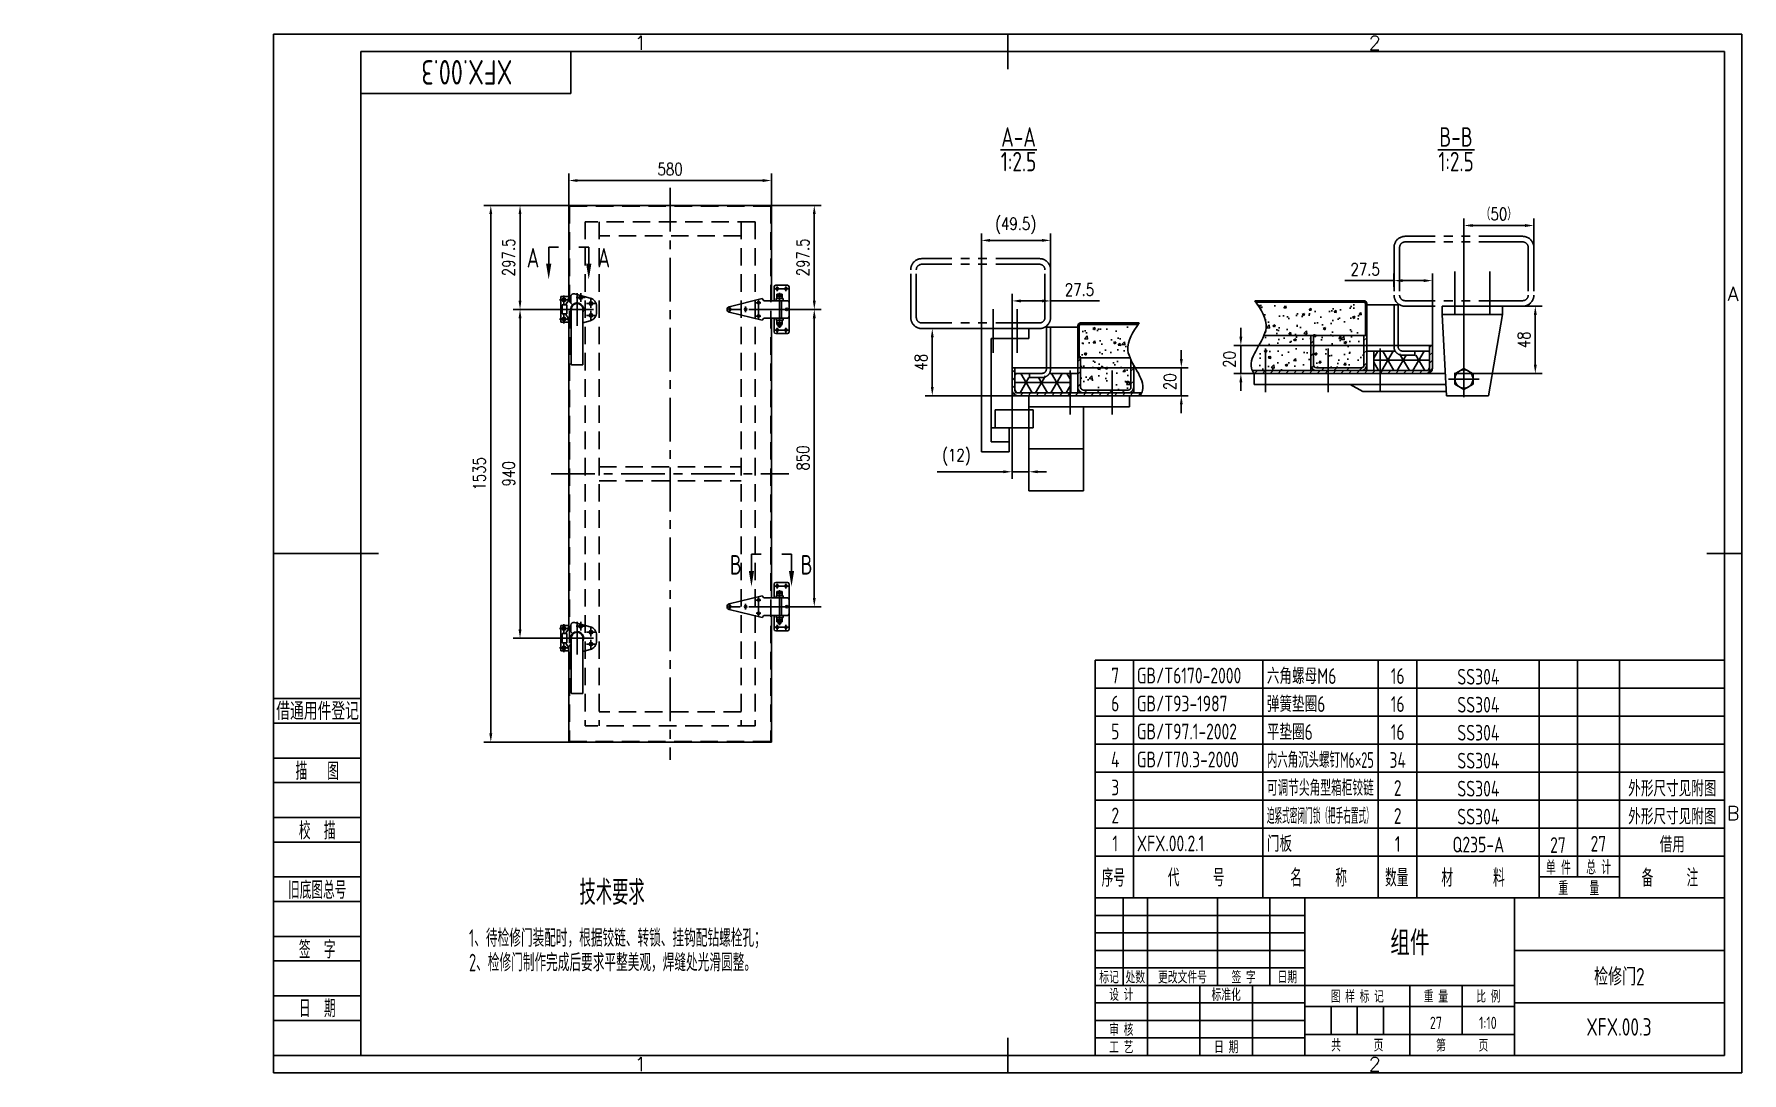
# Model space of a CAD drawing. Header units: inches. Extents: x -935 to 3950, y -50 to 2920.
import ezdxf
from ezdxf.enums import TextEntityAlignment as Align

# ---------------------------------------------------------------- set-up
doc = ezdxf.new("R2010")
doc.units = ezdxf.units.IN
doc.header["$LTSCALE"] = 100
for name, pattern in [('CENTER', [2, 1.25, -0.25, 0.25, -0.25]), ('DASHED', [0.75, 0.5, -0.25]), ('PHANTOM', [2.5, 1.25, -0.25, 0.25, -0.25, 0.25, -0.25])]:
    doc.linetypes.add(name, pattern=pattern)
for name, color, linetype in [('1轮廓实线层', 7, 'Continuous'), ('2细线层', 4, 'Continuous'), ('3中心线层', 1, 'CENTER'), ('4虚线层', 6, 'DASHED'), ('5剖面线层', 2, 'Continuous'), ('6文字层', 3, 'Continuous'), ('7标注层', 4, 'Continuous'), ('8符号标注层', 31, 'Continuous'), ('9双点划线层', 6, 'PHANTOM'), ('图框层', 7, 'Continuous')]:
    doc.layers.add(name, color=color, linetype=linetype)
doc.styles.add('PC_TEXTSTYLE', font='isocp.shx', dxfattribs={"width": 0.8, "bigfont": 'hzfs.shx'})
doc.styles.add('TH_GBDIM', font='romans.shx', dxfattribs={"width": 0.8, "bigfont": 'gbcbig.shx'})
doc.dimstyles.new('TH_GBDIM', dxfattribs={"dimscale": 10, "dimtxt": 3.5, "dimasz": 2.5, "dimexe": 2, "dimexo": 0, "dimgap": 1.5, "dimtad": 1, "dimdec": 1, "dimdsep": 46, "dimtxsty": 'TH_GBDIM', "dimcen": 2.5, "dimclrd": 130, "dimclre": 130, "dimclrt": 3, "dimadec": 0, "dimazin": 2, "dimtfac": 0.714286, "dimtdec": 1, "dimtmove": 0, "dimatfit": 3, "dimfxl": 0, "dimtzin": 0, "dimlwd": -1, "dimlwe": -1, "dimarcsym": 0})

msp = doc.modelspace()

# ---------------------------------------------------------------- texts
at = {"layer": '6文字层', "style": 'TH_GBDIM'}
for s, p in [('1', (800, 2895)), ('2', (2900, 2895)), ('A', (3925, 2177.5)), ('B', (3925, 692.5)), ('1', (800, -25)), ('2', (2900, -25))]:
    msp.add_text(s, height=40, dxfattribs=at).set_placement(p, align=Align.MIDDLE)
at = {"layer": '6文字层', "style": 'PC_TEXTSTYLE', "width": 0.667}
msp.add_text('技术要求', height=70, dxfattribs=at).set_placement((718.4, 500.41), align=Align.TOP_CENTER)
for s, p in [('1、待检修门装配时，根据铰链、转锁、挂钩配钻螺栓孔；', (309.2, 360.41)), ('2、检修门制作完成后要求平整美观，焊缝处光滑圆整。', (309.2, 290.41))]:
    msp.add_text(s, height=50, dxfattribs=at).set_placement(p, align=Align.TOP_LEFT)
at = {"layer": '6文字层', "attachment_point": 2, "style": 'PC_TEXTSTYLE'}
for s, insert, char_height in [('A-A', (1881.08, 2654), 55.676), ('B-B', (3132.46, 2654), 55.676), ('1:2.5', (1881.08, 2583.51), 55.676), ('1:2.5', (3132.46, 2583.51), 55.676), ('A', (492.21, 2308.49), 55.68), ('A', (694.87, 2308.49), 55.68), ('B', (1072.21, 1430.57), 55.68), ('B', (1274.87, 1430.57), 55.68)]:
    msp.add_mtext(s, dxfattribs=dict(at, insert=insert, char_height=char_height))

# ---------------------------------------------------------------- blocks, each defined once
blk = doc.blocks.new('*D17')
at = {"layer": '7标注层', "color": 130, "transparency": 16777216}
for p, q in [((594.4, 2430.4), (594.4, 2521.5)), ((619.4, 2501.5), (1149.4, 2501.5)), ((1174.4, 2430.4), (1174.4, 2521.5))]:
    blk.add_line(p, q, dxfattribs=at)
for points in [[(619.4, 2505.6), (619.4, 2497.3), (594.4, 2501.5)], [(1149.4, 2505.6), (1149.4, 2497.3), (1174.4, 2501.5)]]:
    blk.add_solid(points, dxfattribs=at)
at = {"layer": 'Defpoints', "color": 0, "transparency": 16777216}
for p in [(1174.4, 2501.5), (594.4, 2430.4), (1174.4, 2430.4)]:
    blk.add_point(p, dxfattribs=at)
at = {"layer": '7标注层', "color": 3, "transparency": 16777216, "insert": (884.4, 2534), "char_height": 35, "attachment_point": 5, "style": 'TH_GBDIM'}
blk.add_mtext('580', dxfattribs=at)
blk = doc.blocks.new('*D18')
at = {"layer": '7标注层', "color": 130, "transparency": 16777216}
for p, q in [((594.4, 2430.4), (351.5, 2430.4)), ((371.5, 2405.4), (371.5, 920.4)), ((594.4, 895.4), (351.5, 895.4))]:
    blk.add_line(p, q, dxfattribs=at)
for points in [[(367.3, 2405.4), (375.6, 2405.4), (371.5, 2430.4)], [(367.3, 920.4), (375.6, 920.4), (371.5, 895.4)]]:
    blk.add_solid(points, dxfattribs=at)
at = {"layer": 'Defpoints', "color": 0, "transparency": 16777216}
for p in [(594.4, 2430.4), (371.5, 895.4), (594.4, 895.4)]:
    blk.add_point(p, dxfattribs=at)
at = {"layer": '7标注层', "color": 3, "transparency": 16777216, "insert": (339, 1662.9), "char_height": 35, "attachment_point": 5, "rotation": 90, "style": 'TH_GBDIM'}
blk.add_mtext('1535', dxfattribs=at)
blk = doc.blocks.new('*D19')
at = {"layer": '7标注层', "color": 130, "transparency": 16777216}
for p, q in [((1234.9, 2132.9), (1316.8, 2132.9)), ((1296.8, 2107.9), (1296.8, 1307.9)), ((1234.9, 1282.9), (1316.8, 1282.9))]:
    blk.add_line(p, q, dxfattribs=at)
for points in [[(1292.6, 2107.9), (1301, 2107.9), (1296.8, 2132.9)], [(1292.6, 1307.9), (1301, 1307.9), (1296.8, 1282.9)]]:
    blk.add_solid(points, dxfattribs=at)
at = {"layer": 'Defpoints', "color": 0, "transparency": 16777216}
for p in [(1234.9, 2132.9), (1234.9, 1282.9), (1296.8, 1282.9)]:
    blk.add_point(p, dxfattribs=at)
at = {"layer": '7标注层', "color": 3, "transparency": 16777216, "insert": (1264.3, 1707.9), "char_height": 35, "attachment_point": 5, "rotation": 90, "style": 'TH_GBDIM'}
blk.add_mtext('850', dxfattribs=at)
blk = doc.blocks.new('*D20')
at = {"layer": '7标注层', "color": 130, "transparency": 16777216}
for p, q in [((1174.4, 2430.4), (1316.8, 2430.4)), ((1296.8, 2157.9), (1296.8, 2405.4)), ((1234.9, 2132.9), (1316.8, 2132.9))]:
    blk.add_line(p, q, dxfattribs=at)
for points in [[(1292.6, 2405.4), (1301, 2405.4), (1296.8, 2430.4)], [(1292.6, 2157.9), (1301, 2157.9), (1296.8, 2132.9)]]:
    blk.add_solid(points, dxfattribs=at)
at = {"layer": 'Defpoints', "color": 0, "transparency": 16777216}
for p in [(1174.4, 2430.4), (1296.8, 2430.4), (1234.9, 2132.9)]:
    blk.add_point(p, dxfattribs=at)
at = {"layer": '7标注层', "color": 3, "transparency": 16777216, "insert": (1264.3, 2281.7), "char_height": 35, "attachment_point": 5, "rotation": 90, "style": 'TH_GBDIM'}
blk.add_mtext('297.5', dxfattribs=at)
blk = doc.blocks.new('*D21')
at = {"layer": '7标注层', "color": 130, "transparency": 16777216}
for p, q in [((594.4, 2430.4), (435.1, 2430.4)), ((455.1, 2405.4), (455.1, 2157.9)), ((571.9, 2132.9), (435.1, 2132.9))]:
    blk.add_line(p, q, dxfattribs=at)
for points in [[(450.9, 2405.4), (459.2, 2405.4), (455.1, 2430.4)], [(450.9, 2157.9), (459.2, 2157.9), (455.1, 2132.9)]]:
    blk.add_solid(points, dxfattribs=at)
at = {"layer": 'Defpoints', "color": 0, "transparency": 16777216}
for p in [(594.4, 2430.4), (455.1, 2132.9), (571.9, 2132.9)]:
    blk.add_point(p, dxfattribs=at)
at = {"layer": '7标注层', "color": 3, "transparency": 16777216, "insert": (422.6, 2281.7), "char_height": 35, "attachment_point": 5, "rotation": 90, "style": 'TH_GBDIM'}
blk.add_mtext('297.5', dxfattribs=at)
blk = doc.blocks.new('*D22')
at = {"layer": '7标注层', "color": 130, "transparency": 16777216}
for p, q in [((571.7, 2132.9), (435.1, 2132.9)), ((455.1, 2107.9), (455.1, 1217.9)), ((571.9, 1192.9), (435.1, 1192.9))]:
    blk.add_line(p, q, dxfattribs=at)
for points in [[(450.9, 2107.9), (459.2, 2107.9), (455.1, 2132.9)], [(450.9, 1217.9), (459.2, 1217.9), (455.1, 1192.9)]]:
    blk.add_solid(points, dxfattribs=at)
at = {"layer": 'Defpoints', "color": 0, "transparency": 16777216}
for p in [(571.7, 2132.9), (455.1, 1192.9), (571.9, 1192.9)]:
    blk.add_point(p, dxfattribs=at)
at = {"layer": '7标注层', "color": 3, "transparency": 16777216, "insert": (422.6, 1662.9), "char_height": 35, "attachment_point": 5, "rotation": 90, "style": 'TH_GBDIM'}
blk.add_mtext('940', dxfattribs=at)
blk = doc.blocks.new('*D32')
at = {"layer": '7标注层', "color": 130, "transparency": 16777216}
for p, q in [((2346.7, 1991.1), (2346.7, 2016.1)), ((2050.7, 1966.1), (2366.7, 1966.1)), ((2346.7, 1966.1), (2346.7, 1886.1)), ((2228.6, 1886.1), (2366.7, 1886.1)), ((2346.7, 1861.1), (2346.7, 1836.1))]:
    blk.add_line(p, q, dxfattribs=at)
for points in [[(2342.5, 1991.1), (2350.8, 1991.1), (2346.7, 1966.1)], [(2342.5, 1861.1), (2350.8, 1861.1), (2346.7, 1886.1)]]:
    blk.add_solid(points, dxfattribs=at)
at = {"layer": 'Defpoints', "color": 0, "transparency": 16777216}
for p in [(2050.7, 1966.1), (2228.6, 1886.1), (2346.7, 1886.1)]:
    blk.add_point(p, dxfattribs=at)
at = {"layer": '7标注层', "color": 3, "transparency": 16777216, "insert": (2314.2, 1926.1), "char_height": 35, "attachment_point": 5, "rotation": 90, "style": 'TH_GBDIM'}
blk.add_mtext('20', dxfattribs=at)
blk = doc.blocks.new('*D33')
at = {"layer": '7标注层', "color": 130, "transparency": 16777216}
for p, q in [((2517, 2054.9), (2517, 2079.9)), ((2877, 2029.9), (2497, 2029.9)), ((2517, 2029.9), (2517, 1949.9)), ((2554.5, 1949.9), (2497, 1949.9)), ((2517, 1924.9), (2517, 1899.9))]:
    blk.add_line(p, q, dxfattribs=at)
for points in [[(2512.8, 2054.9), (2521.1, 2054.9), (2517, 2029.9)], [(2512.8, 1924.9), (2521.1, 1924.9), (2517, 1949.9)]]:
    blk.add_solid(points, dxfattribs=at)
at = {"layer": 'Defpoints', "color": 0, "transparency": 16777216}
for p in [(2877, 2029.9), (2517, 1949.9), (2554.5, 1949.9)]:
    blk.add_point(p, dxfattribs=at)
at = {"layer": '7标注层', "color": 3, "transparency": 16777216, "insert": (2484.5, 1989.9), "char_height": 35, "attachment_point": 5, "rotation": 90, "style": 'TH_GBDIM'}
blk.add_mtext('20', dxfattribs=at)
blk = doc.blocks.new('*D34')
at = {"layer": '7标注层', "color": 130, "transparency": 16777216}
for p, q in [((2955, 2215.3), (2814.7, 2215.3)), ((2955, 2197.3), (2955, 2235.3)), ((3040, 2215.3), (2980, 2215.3)), ((3065, 2029.9), (3065, 2235.3))]:
    blk.add_line(p, q, dxfattribs=at)
for points in [[(2980, 2219.4), (2980, 2211.1), (2955, 2215.3)], [(3040, 2219.4), (3040, 2211.1), (3065, 2215.3)]]:
    blk.add_solid(points, dxfattribs=at)
at = {"layer": 'Defpoints', "color": 0, "transparency": 16777216}
for p in [(2955, 2215.3), (2955, 2197.3), (3065, 2029.9)]:
    blk.add_point(p, dxfattribs=at)
at = {"layer": '7标注层', "color": 3, "transparency": 16777216, "insert": (2872.4, 2247.8), "char_height": 35, "attachment_point": 5, "style": 'TH_GBDIM'}
blk.add_mtext('27.5', dxfattribs=at)
blk = doc.blocks.new('*D35')
at = {"layer": '7标注层', "color": 130, "transparency": 16777216}
for p, q in [((3155, 1985.5), (3155, 2392.9)), ((3180, 2372.9), (3330, 2372.9)), ((3355, 2309.9), (3355, 2392.9))]:
    blk.add_line(p, q, dxfattribs=at)
for points in [[(3180, 2377), (3180, 2368.7), (3155, 2372.9)], [(3330, 2377), (3330, 2368.7), (3355, 2372.9)]]:
    blk.add_solid(points, dxfattribs=at)
at = {"layer": 'Defpoints', "color": 0, "transparency": 16777216}
for p in [(3355, 2372.9), (3355, 2309.9), (3155, 1985.5)]:
    blk.add_point(p, dxfattribs=at)
at = {"layer": '7标注层', "color": 3, "transparency": 16777216, "insert": (3255, 2405.4), "char_height": 35, "attachment_point": 5, "style": 'TH_GBDIM'}
blk.add_mtext('（50）', dxfattribs=at)
blk = doc.blocks.new('*D37')
at = {"layer": '7标注层', "color": 130, "transparency": 16777216}
for p, q in [((3323, 2141.9), (3379.2, 2141.9)), ((3359.2, 2116.9), (3359.2, 1974.9)), ((3127, 1949.9), (3379.2, 1949.9))]:
    blk.add_line(p, q, dxfattribs=at)
for points in [[(3355, 2116.9), (3363.4, 2116.9), (3359.2, 2141.9)], [(3355, 1974.9), (3363.4, 1974.9), (3359.2, 1949.9)]]:
    blk.add_solid(points, dxfattribs=at)
at = {"layer": 'Defpoints', "color": 0, "transparency": 16777216}
for p in [(3323, 2141.9), (3127, 1949.9), (3359.2, 1949.9)]:
    blk.add_point(p, dxfattribs=at)
at = {"layer": '7标注层', "color": 3, "transparency": 16777216, "insert": (3326.7, 2045.9), "char_height": 35, "attachment_point": 5, "rotation": 90, "style": 'TH_GBDIM'}
blk.add_mtext('48', dxfattribs=at)
blk = doc.blocks.new('*D38')
at = {"layer": '7标注层', "color": 130, "transparency": 16777216}
for p, q in [((1774.7, 2078.1), (1774.7, 2350.3)), ((1972.7, 2199.2), (1972.7, 2350.3)), ((1799.7, 2330.3), (1947.7, 2330.3))]:
    blk.add_line(p, q, dxfattribs=at)
for points in [[(1799.7, 2334.5), (1799.7, 2326.2), (1774.7, 2330.3)], [(1947.7, 2334.5), (1947.7, 2326.2), (1972.7, 2330.3)]]:
    blk.add_solid(points, dxfattribs=at)
at = {"layer": 'Defpoints', "color": 0, "transparency": 16777216}
for p in [(1972.7, 2330.3), (1972.7, 2199.2), (1774.7, 2078.1)]:
    blk.add_point(p, dxfattribs=at)
at = {"layer": '7标注层', "color": 3, "transparency": 16777216, "insert": (1872.7, 2372), "char_height": 35, "attachment_point": 5, "style": 'TH_GBDIM'}
blk.add_mtext('(49.5)', dxfattribs=at)
blk = doc.blocks.new('*D55')
at = {"layer": '7标注层', "color": 130, "transparency": 16777216}
for p, q in [((1862.7, 1902.1), (1862.7, 1648.7)), ((1910.7, 1886.1), (1910.7, 1648.7)), ((1837.7, 1668.7), (1648.2, 1668.7)), ((1910.7, 1668.7), (1862.7, 1668.7)), ((1935.7, 1668.7), (1960.7, 1668.7))]:
    blk.add_line(p, q, dxfattribs=at)
for points in [[(1837.7, 1672.8), (1837.7, 1664.5), (1862.7, 1668.7)], [(1935.7, 1672.8), (1935.7, 1664.5), (1910.7, 1668.7)]]:
    blk.add_solid(points, dxfattribs=at)
at = {"layer": 'Defpoints', "color": 0, "transparency": 16777216}
for p in [(1862.7, 1902.1), (1910.7, 1886.1), (1862.7, 1668.7)]:
    blk.add_point(p, dxfattribs=at)
at = {"layer": '7标注层', "color": 3, "transparency": 16777216, "insert": (1703.2, 1710.3), "char_height": 35, "attachment_point": 5, "style": 'TH_GBDIM'}
blk.add_mtext('(12)', dxfattribs=at)
blk = doc.blocks.new('*D56')
at = {"layer": '7标注层', "color": 130, "transparency": 16777216}
for p, q in [((1862.7, 1966.1), (1862.7, 2177.2)), ((1887.7, 2157.2), (1947.7, 2157.2)), ((1972.7, 2131.2), (1972.7, 2177.2)), ((1972.7, 2157.2), (2113, 2157.2))]:
    blk.add_line(p, q, dxfattribs=at)
for points in [[(1887.7, 2161.3), (1887.7, 2153), (1862.7, 2157.2)], [(1947.7, 2161.3), (1947.7, 2153), (1972.7, 2157.2)]]:
    blk.add_solid(points, dxfattribs=at)
at = {"layer": 'Defpoints', "color": 0, "transparency": 16777216}
for p in [(1972.7, 2157.2), (1972.7, 2131.2), (1862.7, 1966.1)]:
    blk.add_point(p, dxfattribs=at)
at = {"layer": '7标注层', "color": 3, "transparency": 16777216, "insert": (2055.3, 2189.7), "char_height": 35, "attachment_point": 5, "style": 'TH_GBDIM'}
blk.add_mtext('27.5', dxfattribs=at)
blk = doc.blocks.new('*D57')
at = {"layer": '7标注层', "color": 130, "transparency": 16777216}
for p, q in [((1774.7, 2078.1), (1614.3, 2078.1)), ((1634.3, 1911.1), (1634.3, 2053.1)), ((1878.7, 1886.1), (1614.3, 1886.1))]:
    blk.add_line(p, q, dxfattribs=at)
for points in [[(1630.2, 2053.1), (1638.5, 2053.1), (1634.3, 2078.1)], [(1630.2, 1911.1), (1638.5, 1911.1), (1634.3, 1886.1)]]:
    blk.add_solid(points, dxfattribs=at)
at = {"layer": 'Defpoints', "color": 0, "transparency": 16777216}
for p in [(1634.3, 2078.1), (1774.7, 2078.1), (1878.7, 1886.1)]:
    blk.add_point(p, dxfattribs=at)
at = {"layer": '7标注层', "color": 3, "transparency": 16777216, "insert": (1601.8, 1982.1), "char_height": 35, "attachment_point": 5, "rotation": 90, "style": 'TH_GBDIM'}
blk.add_mtext('48', dxfattribs=at)
blk = doc.blocks.new('PC_TITLE_BLOCK')
at = {"layer": '1轮廓实线层'}
for p, q in [((0, 45), (-180, 45)), ((-180, 0), (-180, 45)), ((-172, 20), (-172, 45)), ((-165, 20), (-165, 45)), ((-145, 20), (-145, 45)), ((-130, 20), (-130, 45)), ((-120, 0), (-120, 45)), ((-60, 30), (0, 30)), ((-180, 20), (-60, 20)), ((-165, 0), (-165, 20)), ((-150, 0), (-150, 20)), ((-135, 0), (-135, 20)), ((-60, 15), (0, 15)), ((-180, 0), (0, 0))]:
    blk.add_line(p, q, dxfattribs=at)
at = {"layer": '1轮廓实线层', "color": 7}
for p, q in [((-60, 0), (-60, 45)), ((-180, 25), (-120, 25))]:
    blk.add_line(p, q, dxfattribs=at)
at = {"layer": '2细线层'}
for p, q in [((-180, 40), (-120, 40)), ((-180, 35), (-120, 35)), ((-180, 30), (-120, 30)), ((-90, 0), (-90, 20)), ((-75, 6), (-75, 20)), ((-180, 15), (-120, 15)), ((-180, 10), (-120, 10)), ((-120, 14), (-60, 14)), ((-112.5, 6), (-112.5, 14)), ((-105, 6), (-105, 14)), ((-97.5, 6), (-97.5, 14)), ((-180, 5), (-120, 5)), ((-120, 6), (-60, 6))]:
    blk.add_line(p, q, dxfattribs=at)
at = {"layer": '图框层'}
blk.add_line((0, 0), (0, 45), dxfattribs=at)
at = {"layer": '6文字层', "style": 'PC_TEXTSTYLE', "width": 0.667}
for s, p in [('标记', (-176, 22.5)), ('处数', (-168.5, 22.5)), (' 更改文件号 ', (-155, 22.5)), (' 签 字 ', (-137.5, 22.5)), (' 日期 ', (-125, 22.5)), (' 设 计 ', (-172.5, 17.51)), (' 标准化 ', (-142.5, 17.51)), (' 图 样 标 记 ', (-105, 17)), (' 重 量 ', (-82.5, 17)), (' 比 例 ', (-67.5, 17)), (' 审 核 ', (-172.5, 7.5)), ('共       页', (-105, 3)), ('第       页', (-75, 3)), (' 工 艺 ', (-172.5, 2.5)), (' 日 期 ', (-142.5, 2.5))]:
    blk.add_text(s, height=3.5, dxfattribs=at).set_placement(p, align=Align.MIDDLE)
at = {"layer": '6文字层', "style": 'PC_TEXTSTYLE', "flags": 8}
for tag, height, width, p, p2 in [('企业名称', 5, 1.98445, (-54.29, 34.82), (-5.27, 34.82)), ('产品名称或材料标记', 7, 0.600652, (-113.46, 28.64), (-66.42, 28.64)), ('图样名称', 5, 2.004495, (-54.79, 19.98), (-5.27, 19.98)), ('标准化', 3.5, 1.023147, (-133.83, 15.37), (-120.75, 15.37)), ('重量', 3.5, 1.408247, (-88.46, 7.54), (-76.55, 7.54)), ('比例', 3.5, 1.385287, (-73.35, 7.54), (-61.93, 7.54)), ('图样代号', 5, 2.006536, (-54.79, 5.63), (-5.52, 5.63)), ('审核', 3.5, 1.579393, (-163.99, 5.37), (-150.63, 5.37)), ('工艺', 3.5, 1.621807, (-164.21, 0.37), (-150.89, 0.37)), ('日期', 3.5, 1.560088, (-133.83, 0.37), (-120.75, 0.37)), ('共几页', 3.5, 0.557144, (-108.07, 0.63), (-101.05, 0.63))]:
    blk.add_attdef(tag, text='', height=height, dxfattribs=dict(at, width=width)).set_placement(p, p2, align=Align.FIT)
at = {"layer": '6文字层', "style": 'PC_TEXTSTYLE', "width": 9.905045, "flags": 8}
blk.add_attdef('设计', text='', height=3.5, rotation=358.4644, dxfattribs=at).set_placement((-164.23, 15.37), (-150.37, 15), align=Align.FIT)
at = {"layer": '6文字层', "color": 3, "style": 'PC_TEXTSTYLE', "width": 0.56476, "flags": 8}
blk.add_attdef('第几页', text='', height=3.5, dxfattribs=at).set_placement((-78.29, 0.75), (-71.16, 0.75), align=Align.FIT)
at = {"layer": '6文字层', "ltscale": 10, "style": 'PC_TEXTSTYLE', "flags": 1}
blk.add_attdef('图纸张数', (-58.68, -0.49), '', height=2.5, dxfattribs=at)
blk = doc.blocks.new('PC_FJL_BLOCK')
at = {"layer": '2细线层'}
for p, q in [((-25, 102), (0, 102)), ((-25, 95), (0, 95)), ((-25, 85), (0, 85)), ((-25, 78), (0, 78)), ((-25, 68), (0, 68)), ((-25, 61), (0, 61)), ((-25, 51), (0, 51)), ((-25, 44), (0, 44)), ((-25, 34), (0, 34)), ((-25, 27), (0, 27)), ((-25, 17), (0, 17)), ((-25, 10), (0, 10)), ((-25, 0), (0, 0))]:
    blk.add_line(p, q, dxfattribs=at)
at = {"layer": '6文字层', "color": 3, "style": 'PC_TEXTSTYLE', "width": 0.715685}
blk.add_text('借通用件登记', height=5, dxfattribs=at).set_placement((-24.22, 95.91), (-0.56, 95.91), align=Align.FIT)
at = {"layer": '6文字层', "color": 3, "style": 'PC_TEXTSTYLE'}
for s, width, p in [('描   图', 0.6667, (-12.5, 81.5)), ('校  描', 0.667, (-12.5, 64.5)), ('旧底图总号', 0.667, (-12.5, 47.5)), ('签  字', 0.667, (-12.5, 30.5)), ('日  期', 0.667, (-12.49, 13.6))]:
    blk.add_text(s, height=5, dxfattribs=dict(at, width=width)).set_placement(p, align=Align.MIDDLE)
at = {"layer": '6文字层', "style": 'PC_TEXTSTYLE'}
for tag, width, p, p2 in [('借通用件登记', 0.671328, (-23.44, 86.36), (-1.25, 86.36)), ('描图', 2.120922, (-23.44, 69.36), (-1.25, 69.36)), ('校图', 2.149976, (-23.75, 52.06), (-1.25, 52.06)), ('旧底图总号', 0.761452, (-22.84, 35.67), (-1.86, 35.67)), ('签字', 2.026939, (-23.14, 18.37), (-1.56, 18.37)), ('日期', 1.89999, (-22.84, 1.37), (-2.17, 1.37))]:
    blk.add_attdef(tag, text='', height=5, dxfattribs=dict(at, width=width)).set_placement(p, p2, align=Align.FIT)
blk = doc.blocks.new('PC_TYDH_BLOCK')
at = {"layer": '2细线层', "linetype": 'Continuous'}
for p in [(60, 0), (0, -12)]:
    blk.add_line(p, (60, -12), dxfattribs=at)
at = {"layer": '6文字层', "style": 'PC_TEXTSTYLE', "width": 1.815486}
blk.add_attdef('图样代号', text='', height=7, rotation=180, dxfattribs=at).set_placement((58.24, -2.4), (2.35, -2.4), align=Align.FIT)
blk = doc.blocks.new('PC_MXBTITLERECORD')
at = {"layer": '1轮廓实线层'}
for p, q in [((-180, 0), (-180, 12)), ((0, 0), (0, 12))]:
    blk.add_line(p, q, dxfattribs=at)
at = {"layer": '2细线层'}
for p, q in [((-169, 12), (-169, 0)), ((-132, 12), (-132, 0)), ((-99, 12), (-99, 0)), ((-88, 12), (-88, 0)), ((-53, 12), (-53, 0)), ((-42, 12), (-42, 6)), ((-30, 12), (-30, 0)), ((-30, 6), (-53, 6))]:
    blk.add_line(p, q, dxfattribs=at)
at = {"style": 'PC_TEXTSTYLE', "flags": 1}
blk.add_attdef('Fo oFShowMe', (-53, 6), '', height=0.00000005, dxfattribs=at)
at = {"layer": '6文字层', "style": 'PC_TEXTSTYLE', "width": 0.667}
for s, height, p in [('单 件', 4, (-47.45, 8.84)), ('总 计', 4, (-35.96, 8.94)), ('序号', 5, (-174.77, 6)), ('代     号', 5, (-151.09, 6)), ('名     称', 5, (-116.06, 6)), ('数量', 5, (-93.71, 6)), ('材      料', 5, (-71.89, 6)), ('重    量', 4, (-41.65, 2.94)), ('备     注', 5, (-15.57, 6))]:
    blk.add_text(s, height=height, dxfattribs=at).set_placement(p, align=Align.MIDDLE)
blk = doc.blocks.new('PC_MXB_BLOCK')
at = {"layer": '1轮廓实线层'}
for p, q in [((-180, 8), (-180, 0)), ((0, 8), (0, 0))]:
    blk.add_line(p, q, dxfattribs=at)
at = {"layer": '2细线层'}
for p, q in [((-180, 8), (0, 8)), ((-169, 8), (-169, 0)), ((-132, 8), (-132, 0)), ((-99, 8), (-99, 0)), ((-88, 8), (-88, 0)), ((-53, 8), (-53, 0)), ((-42, 8), (-42, 0)), ((-30, 8), (-30, 0)), ((-180, 0), (0, 0))]:
    blk.add_line(p, q, dxfattribs=at)
at = {"layer": '6文字层', "style": 'PC_TEXTSTYLE'}
for tag, width, p, p2 in [('序号', 0.769182, (-178.38, 1.35), (-170.09, 1.35)), ('代号', 3.14773, (-168.05, 1.35), (-134.11, 1.35)), ('名称', 2.802424, (-130.87, 1.2), (-100.28, 1.2)), ('数量', 0.817449, (-97.88, 1.2), (-89, 1.2)), ('材料', 2.943328, (-86.43, 1.01), (-54.3, 1.01)), ('单重', 0.854038, (-52.21, 0.89), (-43, 0.89)), ('总重', 0.958888, (-41.2, 1.27), (-30.86, 1.27)), ('备注', 2.494074, (-28.61, 1.02), (-1.16, 1.02))]:
    blk.add_attdef(tag, text='', height=4.5, dxfattribs=dict(at, width=width)).set_placement(p, p2, align=Align.FIT)

# ---------------------------------------------------------------- dimensions: what is measured, and where the dimension line sits
at = {"layer": '7标注层'}
dim = msp.add_linear_dim(base=(1174.36, 2501.47), p1=(594.36, 2430.45), p2=(1174.36, 2430.45), dimstyle='TH_GBDIM', dxfattribs=at)
dim.commit()
dim.dimension.update_dxf_attribs({"geometry": '*D17', "text_midpoint": (884.36, 2501.47), "dimtype": 160})
for base, p1, p2, picture, middle in [((371.46, 895.45), (594.36, 2430.45), (594.36, 895.45), '*D18', (371.46, 1662.95)), ((455.08, 2132.95), (594.36, 2430.45), (571.86, 2132.95), '*D21', (455.08, 2281.7)), ((455.08, 1192.95), (571.66, 2132.95), (571.86, 1192.95), '*D22', (455.08, 1662.95))]:
    dim = msp.add_linear_dim(base=base, p1=p1, p2=p2, angle=90, dimstyle='TH_GBDIM', dxfattribs=at)
    dim.commit()
    dim.dimension.update_dxf_attribs({"geometry": picture, "text_midpoint": middle, "dimtype": 160})
for base, p2, picture, middle in [((1296.8, 2430.45), (1174.36, 2430.45), '*D20', (1264.3, 2281.7)), ((1296.8, 1282.95), (1234.94, 1282.95), '*D19', (1264.3, 1707.95))]:
    dim = msp.add_linear_dim(base=base, p1=(1234.94, 2132.95), p2=p2, angle=90, dimstyle='TH_GBDIM', dxfattribs=at)
    dim.commit()
    dim.dimension.update_dxf_attribs({"geometry": picture, "text_midpoint": middle})
for base, p1, p2, text, picture, middle in [((1972.65, 2330.33), (1774.65, 2078.13), (1972.65, 2199.16), '(<>)', '*D38', (1872.65, 2330.33)), ((3355.03, 2372.85), (3155.03, 1985.47), (3355.03, 2309.93), '（<>）', '*D35', (3255.03, 2372.85)), ((1862.65, 1668.66), (1910.65, 1886.13), (1862.65, 1902.13), '(<>)', '*D55', (1703.21, 1668.66))]:
    dim = msp.add_linear_dim(base=base, p1=p1, p2=p2, text=text, dimstyle='TH_GBDIM', override={"dimlfac": 0.25}, dxfattribs=at)
    dim.commit()
    dim.dimension.update_dxf_attribs({"geometry": picture, "text_midpoint": middle, "dimtype": 160})
for base, p1, p2, picture, middle in [((2955.03, 2215.26), (3065.03, 2029.93), (2955.03, 2197.33), '*D34', (2872.36, 2247.76)), ((1972.65, 2157.15), (1862.65, 1966.13), (1972.65, 2131.17), '*D56', (2055.32, 2189.65))]:
    dim = msp.add_linear_dim(base=base, p1=p1, p2=p2, dimstyle='TH_GBDIM', override={"dimlfac": 0.25}, dxfattribs=at)
    dim.commit()
    dim.dimension.update_dxf_attribs({"geometry": picture, "text_midpoint": middle})
for base, p1, p2, picture, middle in [((3359.2, 1949.93), (3323.03, 2141.93), (3127.04, 1949.93), '*D37', (3326.7, 2045.93)), ((1634.33, 2078.13), (1878.65, 1886.13), (1774.65, 2078.13), '*D57', (1601.83, 1982.13)), ((2516.97, 1949.93), (2877.03, 2029.93), (2554.49, 1949.93), '*D33', (2484.47, 1989.93)), ((2346.67, 1886.13), (2050.65, 1966.13), (2228.63, 1886.13), '*D32', (2314.17, 1926.13))]:
    dim = msp.add_linear_dim(base=base, p1=p1, p2=p2, angle=90, dimstyle='TH_GBDIM', override={"dimlfac": 0.25}, dxfattribs=at)
    dim.commit()
    dim.dimension.update_dxf_attribs({"geometry": picture, "text_midpoint": middle})

# ---------------------------------------------------------------- hatches: boundary and pattern name
at = {"layer": '5剖面线层'}
h = msp.add_hatch(dxfattribs=at)
h.set_pattern_fill('ANSI31', color=256, scale=6, angle=90)
h.set_pattern_definition([(135, (-415.987, -2084.252), (-13.470384, -13.470384), [])])
edge = h.paths.add_edge_path()
edge.add_line((2557.24, 2157.93), (2558.24, 2156.46))
edge.add_line((2558.24, 2156.46), (2559.25, 2154.98))
edge.add_line((2559.25, 2154.98), (2559.97, 2153.93))
edge.add_line((2559.97, 2153.93), (2869.03, 2153.93))
edge.add_arc((2869.03, 2149.93), 4, 0, 90, ccw=False)
edge.add_line((2873.03, 2149.93), (2873.03, 2057.93))
edge.add_line((2873.03, 2057.93), (2877.03, 2057.93))
edge.add_line((2877.03, 2057.93), (2877.03, 2149.93))
edge.add_arc((2869.03, 2149.93), 8, 0, 90)
edge.add_line((2869.03, 2157.93), (2557.24, 2157.93))
h = msp.add_hatch(dxfattribs=at)
h.set_pattern_fill('混凝土', color=256, scale=10)
h.set_pattern_definition([(50, (0, 2e-13), (71.726, -6.2752), [7.5, -82.5]), (355, (0, 2e-13), (-13.8751, 75.2192), [6, -66]), (100.4514, (5.98, -0.52), (57.851, 68.944), [6.374, -70.1142]), (46.1842, (0, 20), (106.724, -16.552), [11.25, -123.75]), (96.6356, (8.89, 18.62), (93.4663, 97.4118), [9.561, -105.1713]), (351.1842, (0, 20), (93.4662, 97.412), [9, -99]), (21, (10, 15), (59.6907, -40.2619), [7.5, -82.5]), (326, (10, 15), (24.3315, 72.515), [6, -66]), (71.4514, (14.974, 11.645), (84.0223, 32.253), [6.374, -70.1142]), (37.5, (0, 2e-13), (1.21599, 33.28939), [0, -65.2, 0, -67, 0, -66.25]), (7.5, (0, 2e-13), (26.30695, 39.44117), [0, -38.2, 0, -63.7, 0, -25.25]), (327.5, (-22.3, 2e-13), (53.38224, -2.25549), [0, -25, 0, -78, 0, -103.5]), (317.5, (-32.3, 2e-13), (58.3186, 10.0105), [0, -32.5, 0, -51.8, 0, -73.5])])
edge = h.paths.add_edge_path()
edge.add_line((2873.03, 2145.93), (2565.35, 2145.93))
edge.add_spline(control_points=[(2565.35, 2145.93), (2566.72, 2143.85), (2568.08, 2141.78), (2569.4, 2139.7)], knot_values=[235.2716965, 235.2716965, 235.2716965, 235.2716965, 242.1004465, 242.1004465, 242.1004465, 242.1004465], degree=3, periodic=0)
edge.add_spline(control_points=[(2569.4, 2139.7), (2571.4, 2136.56), (2573.32, 2133.41), (2575.14, 2130.26)], knot_values=[224.9501945, 224.9501945, 224.9501945, 224.9501945, 235.2716965, 235.2716965, 235.2716965, 235.2716965], degree=3, periodic=0)
edge.add_spline(control_points=[(2575.14, 2130.26), (2576.66, 2127.61), (2578.11, 2124.97), (2579.45, 2122.32)], knot_values=[216.297716, 216.297716, 216.297716, 216.297716, 224.9501945, 224.9501945, 224.9501945, 224.9501945], degree=3, periodic=0)
edge.add_spline(control_points=[(2579.45, 2122.32), (2580.54, 2120.17), (2581.56, 2118.03), (2582.51, 2115.88)], knot_values=[209.3113667, 209.3113667, 209.3113667, 209.3113667, 216.297716, 216.297716, 216.297716, 216.297716], degree=3, periodic=0)
edge.add_spline(control_points=[(2582.51, 2115.88), (2583.3, 2114.08), (2584.03, 2112.28), (2584.71, 2110.47)], knot_values=[203.4663873, 203.4663873, 203.4663873, 203.4663873, 209.3113667, 209.3113667, 209.3113667, 209.3113667], degree=3, periodic=0)
edge.add_spline(control_points=[(2584.71, 2110.47), (2585.53, 2108.28), (2586.27, 2106.09), (2586.9, 2103.89)], knot_values=[196.3710291, 196.3710291, 196.3710291, 196.3710291, 203.4663873, 203.4663873, 203.4663873, 203.4663873], degree=3, periodic=0)
edge.add_spline(control_points=[(2586.9, 2103.89), (2587.42, 2102.09), (2587.87, 2100.3), (2588.24, 2098.49)], knot_values=[190.59117, 190.59117, 190.59117, 190.59117, 196.3710291, 196.3710291, 196.3710291, 196.3710291], degree=3, periodic=0)
edge.add_spline(control_points=[(2588.24, 2098.49), (2588.87, 2095.48), (2589.29, 2092.45), (2589.48, 2089.41)], knot_values=[180.9197057, 180.9197057, 180.9197057, 180.9197057, 190.59117, 190.59117, 190.59117, 190.59117], degree=3, periodic=0)
edge.add_spline(control_points=[(2589.48, 2089.41), (2589.55, 2088.31), (2589.58, 2087.2), (2589.59, 2086.1)], knot_values=[177.4049261, 177.4049261, 177.4049261, 177.4049261, 180.9197057, 180.9197057, 180.9197057, 180.9197057], degree=3, periodic=0)
edge.add_spline(control_points=[(2589.59, 2086.1), (2589.59, 2085.17), (2589.57, 2084.24), (2589.53, 2083.31)], knot_values=[174.4674716, 174.4674716, 174.4674716, 174.4674716, 177.4049261, 177.4049261, 177.4049261, 177.4049261], degree=3, periodic=0)
edge.add_spline(control_points=[(2589.53, 2083.31), (2589.48, 2082.28), (2589.29, 2079.78), (2588.92, 2077.26), (2588.65, 2075.77)], knot_values=[166.5489505, 166.5489505, 166.5489505, 166.5489505, 169.804144, 174.4674716, 174.4674716, 174.4674716, 174.4674716], degree=3, periodic=0)
edge.add_spline(control_points=[(2588.65, 2075.77), (2588.45, 2074.67), (2588.21, 2073.56), (2587.95, 2072.45)], knot_values=[163.0804827, 163.0804827, 163.0804827, 163.0804827, 166.5489505, 166.5489505, 166.5489505, 166.5489505], degree=3, periodic=0)
edge.add_spline(control_points=[(2587.95, 2072.45), (2587.5, 2070.59), (2586.98, 2068.72), (2586.38, 2066.84)], knot_values=[157.2388469, 157.2388469, 157.2388469, 157.2388469, 163.0804827, 163.0804827, 163.0804827, 163.0804827], degree=3, periodic=0)
edge.add_spline(control_points=[(2586.38, 2066.84), (2585.83, 2065.13), (2585.23, 2063.43), (2584.57, 2061.71)], knot_values=[151.9180927, 151.9180927, 151.9180927, 151.9180927, 157.2388469, 157.2388469, 157.2388469, 157.2388469], degree=3, periodic=0)
edge.add_spline(control_points=[(2584.57, 2061.71), (2584.09, 2060.45), (2583.58, 2059.19), (2583.04, 2057.93)], knot_values=[147.9978639, 147.9978639, 147.9978639, 147.9978639, 151.9180927, 151.9180927, 151.9180927, 151.9180927], degree=3, periodic=0)
edge.add_line((2583.04, 2057.93), (2873.03, 2057.93))
edge.add_line((2873.03, 2057.93), (2873.03, 2145.93))
edge = h.paths.add_edge_path()
edge.add_line((2717.03, 2057.93), (2583.04, 2057.93))
edge.add_spline(control_points=[(2583.04, 2057.93), (2569.48, 2025.99), (2537.51, 1990.7), (2548.84, 1960.36), (2549.99, 1957.93)], knot_values=[40.1280913, 40.1280913, 40.1280913, 40.1280913, 139.2655668, 147.9978639, 147.9978639, 147.9978639, 147.9978639], degree=3, periodic=0)
edge.add_line((2549.99, 1957.93), (2717.03, 1957.93))
edge.add_line((2717.03, 1957.93), (2717.03, 2057.93))
h.paths.add_polyline_path([(2869.03, 2057.93), (2725.03, 2057.93), (2725.03, 1973.93, 0.4142136), (2733.03, 1965.93), (2861.03, 1965.93, 0.4142136), (2869.03, 1973.93)])
h = msp.add_hatch(dxfattribs=at)
h.set_pattern_fill('ANSI31', color=256, scale=6, angle=90)
h.set_pattern_definition([(135, (-154.416, -2148.052), (-13.470384, -13.470384), [])])
edge = h.paths.add_edge_path()
edge.add_line((2224.76, 2092.49), (2225.88, 2094.13))
edge.add_line((2225.88, 2094.13), (2058.65, 2094.13))
edge.add_arc((2058.65, 2086.13), 8, 90, 180)
edge.add_line((2050.65, 2086.13), (2050.65, 1994.13))
edge.add_line((2050.65, 1994.13), (2054.65, 1994.13))
edge.add_line((2054.65, 1994.13), (2054.65, 2086.13))
edge.add_arc((2058.65, 2086.13), 4, 90, 180, ccw=False)
edge.add_line((2058.65, 2090.13), (2223.15, 2090.13))
edge.add_line((2223.15, 2090.13), (2223.65, 2090.85))
edge.add_line((2223.65, 2090.85), (2224.76, 2092.49))
h = msp.add_hatch(dxfattribs=at)
h.set_pattern_fill('混凝土', color=256, scale=10)
h.set_pattern_definition([(50, (0, 0), (71.726, -6.2752), [7.5, -82.5]), (355, (0, 0), (-13.8751, 75.2192), [6, -66]), (100.4514, (5.98, -0.52), (57.851, 68.944), [6.374, -70.1142]), (46.1842, (0, 20), (106.724, -16.552), [11.25, -123.75]), (96.6356, (8.89, 18.62), (93.4663, 97.4118), [9.561, -105.1713]), (351.184, (0, 20), (93.466, 97.412), [9, -99]), (21, (10, 15), (59.6907, -40.2619), [7.5, -82.5]), (326, (10, 15), (24.3315, 72.515), [6, -66]), (71.4514, (14.974, 11.645), (84.0223, 32.253), [6.374, -70.1142]), (37.5, (0, 0), (1.21599, 33.28939), [0, -65.2, 0, -67, 0, -66.25]), (7.5, (0, 0), (26.30695, 39.44117), [0, -38.2, 0, -63.7, 0, -25.25]), (327.5, (-22.3, 0), (53.38224, -2.25549), [0, -25, 0, -78, 0, -103.5]), (317.5, (-32.3, 0), (58.3186, 10.0105), [0, -32.5, 0, -51.8, 0, -73.5])])
edge = h.paths.add_edge_path()
edge.add_spline(control_points=[(2200.07, 1994.13), (2196.9, 2001.6), (2187.54, 2031.8), (2203.5, 2060.58), (2217.77, 2082.13)], knot_values=[148.0005496, 148.0005496, 148.0005496, 148.0005496, 171.1985231, 242.1036937, 242.1036937, 242.1036937, 242.1036937], degree=3, periodic=0)
edge.add_line((2217.77, 2082.13), (2054.65, 2082.13))
edge.add_line((2054.65, 2082.13), (2054.65, 1994.13))
edge.add_line((2054.65, 1994.13), (2200.07, 1994.13))
edge = h.paths.add_edge_path()
edge.add_spline(control_points=[(2200.26, 1993.67), (2201.02, 1991.92), (2201.81, 1990.17), (2202.65, 1988.42)], knot_values=[142.0957115, 142.0957115, 142.0957115, 142.0957115, 147.5291495, 147.5291495, 147.5291495, 147.5291495], degree=3, periodic=0)
edge.add_spline(control_points=[(2200.26, 1993.67), (2200.2, 1993.82), (2200.13, 1993.98), (2200.07, 1994.13)], knot_values=[147.5291495, 147.5291495, 147.5291495, 147.5291495, 148.0005496, 148.0005496, 148.0005496, 148.0005496], degree=3, periodic=0)
edge.add_line((2200.07, 1994.13), (2058.65, 1994.13))
edge.add_line((2058.65, 1994.13), (2058.65, 1910.13))
edge.add_arc((2066.65, 1910.13), 8, 180, 270)
edge.add_line((2066.65, 1902.13), (2194.65, 1902.13))
edge.add_arc((2194.65, 1910.13), 8, 270, 360)
edge.add_line((2202.65, 1910.13), (2202.65, 1988.42))
h = msp.add_hatch(dxfattribs=at)
h.set_pattern_fill('ANSI31', color=256, scale=8)
h.set_pattern_definition([(45, (-3758.748, -6236.478), (-17.96051, 17.96051), [])])
h.paths.add_polyline_path([(2869.03, 2057.93), (2877.03, 2057.93), (2877.03, 1973.93, -0.4142136), (2861.03, 1957.93), (2733.03, 1957.93, -0.4142136), (2717.03, 1973.93), (2717.03, 2057.93), (2725.03, 2057.93), (2725.03, 1973.93, 0.4142136), (2733.03, 1965.93), (2861.03, 1965.93, 0.4142136), (2869.03, 1973.93)])
h = msp.add_hatch(dxfattribs=at)
h.set_pattern_fill('ANSI31', color=256, scale=5)
h.paths.add_polyline_path([(3065.03, 2029.93), (3057.03, 2029.93), (3057.03, 1965.93, -0.4142136), (3049.03, 1957.93), (2923.03, 1957.93), (2923.03, 1949.93), (3043.25, 1949.93), (3049.03, 1949.93, 0.4142136), (3065.03, 1965.93)])
h.paths.add_polyline_path([(2923.03, 1957.93), (2775.03, 1957.93), (2775.03, 1949.93), (2923.03, 1949.93)])
h.paths.add_polyline_path([(2775.03, 1957.93), (2601.03, 1957.93), (2601.03, 1949.93), (2775.03, 1949.93)])
edge = h.paths.add_edge_path()
edge.add_line((2601.03, 1957.93), (2549.91, 1957.93))
edge.add_spline(control_points=[(2549.91, 1957.93), (2551.16, 1955.23), (2552.71, 1952.57), (2554.49, 1949.93)], knot_values=[30.4706526, 30.4706526, 30.4706526, 30.4706526, 40.1510361, 40.1510361, 40.1510361, 40.1510361], degree=3, periodic=0)
edge.add_line((2554.49, 1949.93), (2601.03, 1949.93))
edge.add_line((2601.03, 1949.93), (2601.03, 1957.93))
h = msp.add_hatch(dxfattribs=at)
h.set_pattern_fill('NET3', color=256, scale=12)
h.set_pattern_definition([(0, (-6213.045, -4717.842), (0, 38.1), []), (60, (-6213.045, -4717.842), (-32.99557, 19.05), []), (120, (-6213.045, -4717.842), (-32.99557, -19.05), [])])
edge = h.paths.add_edge_path()
edge.add_line((2897.03, 2013.93), (2964.02, 2013.93))
edge.add_arc((2984.8, 2025.93), 24, 210, 270)
edge.add_line((2984.8, 2001.93), (3020.8, 2001.93))
edge.add_line((3020.8, 2001.93), (3020.8, 2013.93))
edge.add_line((3020.8, 2013.93), (3057.03, 2013.93))
edge.add_line((3057.03, 2013.93), (3057.03, 1965.93))
edge.add_arc((3049.03, 1965.93), 8, 270, 360, ccw=False)
edge.add_line((3049.03, 1957.93), (2897.03, 1957.93))
edge.add_line((2897.03, 1957.93), (2897.03, 2013.93))
h = msp.add_hatch(dxfattribs=at)
h.set_pattern_fill('ANSI31', color=256, scale=5)
h.paths.add_polyline_path([(1999.42, 1894.13), (1878.65, 1894.13, -0.4142136), (1870.65, 1902.13), (1870.65, 1966.13), (1862.65, 1966.13), (1862.65, 1902.13, 0.4142136), (1878.65, 1886.13), (1999.42, 1886.13)])
h.paths.add_polyline_path([(2117.2, 1894.13), (1999.42, 1894.13), (1999.42, 1886.13), (2117.2, 1886.13)])
edge = h.paths.add_edge_path()
edge.add_spline(control_points=[(2228.63, 1886.13), (2230.41, 1888.77), (2231.96, 1891.43), (2233.21, 1894.13)], knot_values=[30.470524, 30.470524, 30.470524, 30.470524, 40.1509481, 40.1509481, 40.1509481, 40.1509481], degree=3, periodic=0)
edge.add_line((2233.21, 1894.13), (2117.2, 1894.13))
edge.add_line((2117.2, 1894.13), (2117.2, 1886.13))
edge.add_line((2117.2, 1886.13), (2228.63, 1886.13))
h = msp.add_hatch(dxfattribs=at)
h.set_pattern_fill('ANSI31', color=256, scale=8)
h.set_pattern_definition([(45, (-2641.125, -6300.278), (-17.96051, 17.96051), [])])
edge = h.paths.add_edge_path()
edge.add_line((2210.65, 1973.22), (2210.55, 1973.4))
edge.add_line((2210.55, 1973.4), (2209.98, 1974.43))
edge.add_line((2209.98, 1974.43), (2209.4, 1975.45))
edge.add_line((2209.4, 1975.45), (2208.83, 1976.48))
edge.add_line((2208.83, 1976.48), (2208.27, 1977.51))
edge.add_line((2208.27, 1977.51), (2207.71, 1978.54))
edge.add_line((2207.71, 1978.54), (2207.15, 1979.57))
edge.add_line((2207.15, 1979.57), (2206.61, 1980.6))
edge.add_line((2206.61, 1980.6), (2206.06, 1981.63))
edge.add_line((2206.06, 1981.63), (2205.52, 1982.66))
edge.add_line((2205.52, 1982.66), (2204.99, 1983.69))
edge.add_line((2204.99, 1983.69), (2204.47, 1984.72))
edge.add_line((2204.47, 1984.72), (2203.95, 1985.75))
edge.add_line((2203.95, 1985.75), (2203.44, 1986.78))
edge.add_line((2203.44, 1986.78), (2202.94, 1987.81))
edge.add_line((2202.94, 1987.81), (2202.65, 1988.42))
edge.add_line((2202.65, 1988.42), (2202.65, 1910.13))
edge.add_arc((2194.65, 1910.13), 8, -90, 0, ccw=False)
edge.add_line((2194.65, 1902.13), (2066.65, 1902.13))
edge.add_arc((2066.65, 1910.13), 8, 180, 270, ccw=False)
edge.add_line((2058.65, 1910.13), (2058.65, 1994.13))
edge.add_line((2058.65, 1994.13), (2050.65, 1994.13))
edge.add_line((2050.65, 1994.13), (2050.65, 1910.13))
edge.add_arc((2066.65, 1910.13), 16, 180, 270)
edge.add_line((2066.65, 1894.13), (2194.65, 1894.13))
edge.add_arc((2194.65, 1910.13), 16, 270, 360)
edge.add_line((2210.65, 1910.13), (2210.65, 1973.22))
h = msp.add_hatch(dxfattribs=at)
h.set_pattern_fill('NET3', color=256, scale=12)
h.set_pattern_definition([(0, (-6764.13, -4781.642), (0, 38.1), []), (60, (-6764.13, -4781.642), (-32.99557, 19.05), []), (120, (-6764.13, -4781.642), (-32.99557, -19.05), [])])
edge = h.paths.add_edge_path()
edge.add_line((2030.65, 1950.13), (1963.66, 1950.13))
edge.add_arc((1942.88, 1962.13), 24, 270, 330, ccw=False)
edge.add_line((1942.88, 1938.13), (1906.88, 1938.13))
edge.add_line((1906.88, 1938.13), (1906.88, 1950.13))
edge.add_line((1906.88, 1950.13), (1870.65, 1950.13))
edge.add_line((1870.65, 1950.13), (1870.65, 1902.13))
edge.add_arc((1878.65, 1902.13), 8, 180, 270)
edge.add_line((1878.65, 1894.13), (2030.65, 1894.13))
edge.add_line((2030.65, 1894.13), (2030.65, 1950.13))
at = {"layer": '5剖面线层', "extrusion": (0, -1.22461e-16, -1)}
h = msp.add_hatch(dxfattribs=at)
h.set_pattern_fill('ANSI31', color=256, scale=10, angle=270, style=0)
h.set_pattern_definition([(315, (1234.627, 1240.02), (22.4506, 22.4506), [])])
h.paths.add_polyline_path([(934.71, 1501.76), (934.33, 1501.38), (930.38, 1501.38), (930.01, 1501.76), (930.01, 1503.26), (930.37, 1503.88), (934.35, 1503.88), (934.71, 1503.26)])
at = {"layer": '5剖面线层'}
h = msp.add_hatch(dxfattribs=at)
h.set_pattern_fill('ANSI31', color=256, scale=10, style=0)
h.set_pattern_definition([(45, (-1234.627, 1758.495), (-22.4506, 22.4506), [])])
h.paths.add_polyline_path([(-934.71, 1496.76), (-934.33, 1497.13), (-930.38, 1497.13), (-930.01, 1496.76), (-930.01, 1495.26), (-930.37, 1494.64), (-934.35, 1494.64), (-934.71, 1495.26)])

# ---------------------------------------------------------------- linework, layer by layer
for p, q in [((1190.12, 2176.24), (1190.12, 2170.46)), ((1202.7, 2176.75), (1191.92, 2176.75)), ((1191.92, 2169.95), (1202.7, 2169.95)), ((1193.71, 2176.24), (1193.71, 2170.46)), ((1200.9, 2176.24), (1200.9, 2170.46)), ((1204.5, 2170.46), (1204.5, 2176.24)), ((1190.12, 2089.66), (1190.12, 2095.44)), ((1191.92, 2095.95), (1202.7, 2095.95)), ((1202.7, 2089.15), (1191.92, 2089.15)), ((1193.71, 2089.66), (1193.71, 2095.44)), ((1200.9, 2089.66), (1200.9, 2095.44)), ((1204.5, 2095.44), (1204.5, 2089.66)), ((2877.03, 2057.93), (2877.03, 1973.93)), ((2050.65, 1994.13), (2050.65, 1910.13)), ((1190.12, 1326.24), (1190.12, 1320.46)), ((1202.7, 1326.75), (1191.92, 1326.75)), ((1191.92, 1319.95), (1202.7, 1319.95)), ((1193.71, 1326.24), (1193.71, 1320.46)), ((1200.9, 1326.24), (1200.9, 1320.46)), ((1204.5, 1320.46), (1204.5, 1326.24)), ((1190.12, 1239.66), (1190.12, 1245.44)), ((1191.92, 1245.95), (1202.7, 1245.95)), ((1202.7, 1239.15), (1191.92, 1239.15)), ((1193.71, 1239.66), (1193.71, 1245.44)), ((1200.9, 1239.66), (1200.9, 1245.44)), ((1204.5, 1245.44), (1204.5, 1239.66))]:
    msp.add_line(p, q)
for centre, radius, start, end in [((1191.92, 2173.32), 3.42, 58.31982, 121.68018), ((1191.92, 2173.37), 3.42, 238.31982, 301.68018), ((1197.31, 2163.82), 12.93, 73.85137, 106.14863), ((1197.31, 2182.87), 12.93, 253.85137, 286.14863), ((1202.7, 2173.32), 3.42, 58.31982, 121.68018), ((1202.7, 2173.37), 3.42, 238.31982, 301.68018), ((1191.92, 2092.52), 3.42, 58.31982, 121.68018), ((1191.92, 2092.57), 3.42, 238.31982, 301.68018), ((1197.31, 2083.02), 12.93, 73.85137, 106.14863), ((1197.31, 2102.07), 12.93, 253.85137, 286.14863), ((1202.7, 2092.52), 3.42, 58.31982, 121.68018), ((1202.7, 2092.57), 3.42, 238.31982, 301.68018), ((1191.92, 1323.32), 3.42, 58.31982, 121.68018), ((1191.92, 1323.37), 3.42, 238.31982, 301.68018), ((1197.31, 1313.82), 12.93, 73.85137, 106.14863), ((1197.31, 1332.87), 12.93, 253.85137, 286.14863), ((1202.7, 1323.32), 3.42, 58.31982, 121.68018), ((1202.7, 1323.37), 3.42, 238.31982, 301.68018), ((1191.92, 1242.52), 3.42, 58.31982, 121.68018), ((1191.92, 1242.57), 3.42, 238.31982, 301.68018), ((1197.31, 1233.02), 12.93, 73.85137, 106.14863), ((1197.31, 1252.07), 12.93, 253.85137, 286.14863), ((1202.7, 1242.52), 3.42, 58.31982, 121.68018), ((1202.7, 1242.57), 3.42, 238.31982, 301.68018)]:
    msp.add_arc(centre, radius, start, end)
at = {"layer": '1轮廓实线层'}
for p, q in [((1850, 2920), (1850, 2820)), ((1219.81, 2202.2), (1186.81, 2202.2)), ((1147.31, 2163.7), (1053.41, 2140.72)), ((1152.31, 2157.95), (1147.31, 2163.7)), ((1219.81, 2157.95), (1152.31, 2157.95)), ((1181.81, 2157.95), (1181.81, 2197.2)), ((1207.31, 2163.95), (1187.31, 2163.95)), ((1187.31, 2163.95), (1187.31, 2157.95)), ((1205.31, 2169.95), (1189.31, 2169.95)), ((1189.31, 2169.95), (1189.31, 2163.95)), ((1203.31, 2107.95), (1203.31, 2157.95)), ((1205.31, 2169.95), (1205.31, 2163.95)), ((1207.31, 2163.95), (1207.31, 2157.95)), ((1224.81, 2068.7), (1224.81, 2197.2)), ((1147.31, 2102.2), (1053.41, 2125.18)), ((1152.31, 2107.95), (1147.31, 2102.2)), ((1219.81, 2107.95), (1152.31, 2107.95)), ((1181.81, 2068.7), (1181.81, 2107.95)), ((1187.31, 2101.95), (1187.31, 2107.95)), ((1207.31, 2101.95), (1187.31, 2101.95)), ((1189.31, 2095.95), (1189.31, 2101.95)), ((1205.31, 2095.95), (1205.31, 2101.95)), ((1207.31, 2101.95), (1207.31, 2107.95)), ((3093.03, 2141.93), (3093.03, 2117.93)), ((3265.03, 2141.93), (3093.03, 2141.93)), ((3265.03, 2117.93), (3093.03, 2117.93)), ((3105.03, 1885.93), (3093.03, 2117.93)), ((3265.03, 2117.93), (3225.03, 1885.93)), ((3265.03, 2141.93), (3265.03, 2117.93)), ((1219.81, 2063.7), (1186.81, 2063.7)), ((1205.31, 2095.95), (1189.31, 2095.95)), ((1193.31, 2089.15), (1193.31, 2084.56)), ((1201.31, 2084.56), (1193.31, 2084.56)), ((1201.31, 2089.15), (1201.31, 2084.56)), ((1774.65, 2078.13), (1910.65, 2078.13)), ((1774.65, 1726.13), (1774.65, 2078.13)), ((1910.65, 2050.13), (1910.65, 2078.13)), ((1802.65, 2050.13), (1910.65, 2050.13)), ((1802.65, 1754.13), (1802.65, 2050.13)), ((3065.03, 2029.93), (2877.03, 2029.93)), ((2897.03, 2013.93), (2877.03, 2013.93)), ((3057.03, 2013.93), (3015.03, 2013.93)), ((1862.65, 1966.13), (2050.65, 1966.13)), ((3155.03, 1963.95), (3129.03, 1948.94)), ((3181.03, 1948.94), (3155.03, 1963.95)), ((1870.65, 1950.13), (1912.54, 1950.13)), ((2036.43, 1950.13), (2050.65, 1950.13)), ((3102.13, 1949.93), (2555.03, 1949.93)), ((2555.03, 1949.93), (2555.03, 1917.93)), ((3103.79, 1917.93), (2555.03, 1917.93)), ((2866.26, 1897.93), (2829.41, 1917.93)), ((2936.47, 1949.93), (2915.65, 1949.93)), ((3129.03, 1948.94), (3129.03, 1918.92)), ((3129.03, 1918.92), (3155.03, 1903.91)), ((3155.03, 1903.91), (3181.03, 1918.92)), ((3155.03, 1903.91), (3181.03, 1918.92)), ((3181.03, 1918.92), (3181.03, 1948.94)), ((1910.65, 1886.13), (2198.65, 1886.13)), ((1910.65, 1846.13), (1910.65, 1886.13)), ((2198.65, 1854.13), (2198.65, 1886.13)), ((3103.79, 1897.93), (2866.26, 1897.93)), ((3225.03, 1885.93), (3105.03, 1885.93)), ((1814.65, 1846.13), (1922.65, 1846.13)), ((1814.65, 1794.13), (1814.65, 1846.13)), ((1910.65, 1854.13), (2198.65, 1854.13)), ((1922.65, 1794.13), (1922.65, 1846.13)), ((2066.65, 1614.13), (2066.65, 1854.13)), ((1802.65, 1794.13), (1854.65, 1794.13)), ((1854.65, 1726.13), (1854.65, 1794.13)), ((1854.65, 1794.13), (1922.65, 1794.13)), ((1910.65, 1614.13), (1910.65, 1794.13)), ((1774.65, 1726.13), (1854.65, 1726.13)), ((1802.65, 1754.13), (1854.65, 1754.13)), ((2066.65, 1734.13), (1910.65, 1734.13)), ((1910.65, 1614.13), (2066.65, 1614.13)), ((-250, 1435), (50, 1435)), ((3950, 1435), (3850, 1435)), ((1181.81, 1307.95), (1181.81, 1347.2)), ((1219.81, 1352.2), (1186.81, 1352.2)), ((1205.31, 1319.95), (1189.31, 1319.95)), ((1189.31, 1319.95), (1189.31, 1313.95)), ((1205.31, 1319.95), (1205.31, 1313.95)), ((1224.81, 1218.7), (1224.81, 1347.2)), ((1147.31, 1313.7), (1053.41, 1290.72)), ((1147.31, 1252.2), (1053.41, 1275.18)), ((1152.31, 1307.95), (1147.31, 1313.7)), ((1219.81, 1307.95), (1152.31, 1307.95)), ((1207.31, 1313.95), (1187.31, 1313.95)), ((1187.31, 1313.95), (1187.31, 1307.95)), ((1203.31, 1257.95), (1203.31, 1307.95)), ((1207.31, 1313.95), (1207.31, 1307.95)), ((1152.31, 1257.95), (1147.31, 1252.2)), ((1219.81, 1257.95), (1152.31, 1257.95)), ((1181.81, 1218.7), (1181.81, 1257.95)), ((1187.31, 1251.95), (1187.31, 1257.95)), ((1207.31, 1251.95), (1187.31, 1251.95)), ((1189.31, 1245.95), (1189.31, 1251.95)), ((1205.31, 1245.95), (1189.31, 1245.95)), ((1193.31, 1239.15), (1193.31, 1234.56)), ((1201.31, 1234.56), (1193.31, 1234.56)), ((1201.31, 1239.15), (1201.31, 1234.56)), ((1205.31, 1245.95), (1205.31, 1251.95)), ((1207.31, 1251.95), (1207.31, 1257.95)), ((1219.81, 1213.7), (1186.81, 1213.7)), ((1850, -50), (1850, 50))]:
    msp.add_line(p, q, dxfattribs=at)
at = {"layer": '1轮廓实线层', "color": 0}
for p, q in [((594.36, 2430.45), (594.36, 2156.89)), ((1174.36, 2430.45), (594.36, 2430.45)), ((1174.36, 2157.95), (1174.36, 2430.45)), ((571.86, 2169.45), (571.86, 2096.45)), ((594.36, 2169.45), (571.86, 2169.45)), ((594.28, 2156.98), (605.42, 2145.84)), ((600.81, 2150.45), (600.81, 2169.96)), ((610.92, 2177.68), (655.41, 2165.49)), ((588.86, 2145.95), (575.86, 2145.95)), ((575.86, 2119.95), (575.86, 2145.95)), ((588.86, 2119.95), (575.86, 2119.95)), ((578.26, 2106.34), (578.26, 2104.55)), ((588.86, 2119.95), (588.86, 2145.95)), ((601.81, 2116.45), (594.28, 2108.92)), ((594.36, 2109), (594.36, 1216.89)), ((600.81, 2095.93), (600.81, 2115.45)), ((601.81, 1975.57), (601.81, 2130.69)), ((634.82, 2130.82), (634.81, 2130.69)), ((634.81, 2130.69), (634.81, 1975.57)), ((673.81, 2141.37), (673.81, 2124.52)), ((1174.36, 1307.95), (1174.36, 2107.95)), ((571.86, 2096.45), (594.36, 2096.45)), ((655.41, 2100.41), (634.81, 2094.76)), ((2897.03, 2013.93), (2958.24, 2013.93)), ((2897.03, 2013.93), (2897.03, 1957.93)), ((3057.03, 2029.93), (3057.03, 1965.93)), ((3065.03, 2029.93), (3065.03, 1965.93)), ((633.81, 1974.57), (602.81, 1974.57)), ((1862.65, 1966.13), (1862.65, 1902.13)), ((1870.65, 1966.13), (1870.65, 1902.13)), ((2549.91, 1957.93), (3049.03, 1957.93)), ((2036.43, 1950.13), (1969.44, 1950.13)), ((2030.65, 1950.13), (2030.65, 1894.13)), ((2554.62, 1949.93), (3049.03, 1949.93)), ((2233.21, 1894.13), (1878.65, 1894.13)), ((2228.63, 1886.13), (1878.65, 1886.13)), ((571.86, 1229.45), (571.86, 1156.45)), ((594.36, 1229.45), (571.86, 1229.45)), ((600.81, 1210.45), (600.81, 1229.96)), ((610.92, 1237.68), (655.41, 1225.49)), ((1174.36, 895.45), (1174.36, 1257.95)), ((588.86, 1205.95), (575.86, 1205.95)), ((575.86, 1179.95), (575.86, 1205.95)), ((588.86, 1179.95), (575.86, 1179.95)), ((588.86, 1179.95), (588.86, 1205.95)), ((594.28, 1216.98), (605.42, 1205.84)), ((601.81, 1176.45), (594.28, 1168.92)), ((600.81, 1155.93), (600.81, 1175.45)), ((601.81, 1035.57), (601.81, 1190.69)), ((634.82, 1190.82), (634.81, 1190.69)), ((634.81, 1190.69), (634.81, 1035.57)), ((673.81, 1201.37), (673.81, 1184.52)), ((571.86, 1156.45), (594.36, 1156.45)), ((578.26, 1166.34), (578.26, 1164.55)), ((594.36, 1169), (594.36, 895.45)), ((655.41, 1160.41), (634.81, 1154.76)), ((633.81, 1034.57), (602.81, 1034.57)), ((594.36, 895.45), (1174.36, 895.45))]:
    msp.add_line(p, q, dxfattribs=at)
for centre, radius in [((580.86, 2160.45), 5), ((580.86, 2160.45), 2.75), ((628.56, 2166.95), 2.75), ((658, 2149.95), 5), ((658, 2149.95), 2.75), ((580.86, 2105.45), 5), ((580.86, 2105.45), 2.75), ((658, 2115.95), 5), ((658, 2115.95), 2.75), ((580.86, 1220.45), 5), ((580.86, 1220.45), 2.75), ((628.56, 1226.95), 2.75), ((658, 1209.95), 5), ((658, 1175.95), 5), ((658, 1209.95), 2.75), ((658, 1175.95), 2.75), ((580.86, 1165.45), 5), ((580.86, 1165.45), 2.75)]:
    msp.add_circle(centre, radius, dxfattribs=at)
at = {"layer": '1轮廓实线层'}
for centre, radius in [((1137.31, 2151.95), 3.25), ((1190.81, 2191.95), 3.25), ((1215.81, 2191.95), 3.25), ((1055.31, 2132.95), 3.25), ((1100.31, 2132.95), 3.25), ((1137.31, 2113.95), 3.25), ((1217.81, 2132.95), 3.25), ((1190.81, 2073.95), 3.25), ((1215.81, 2073.95), 3.25), ((3155.03, 1933.93), 26), ((1190.81, 1341.95), 3.25), ((1215.81, 1341.95), 3.25), ((1055.31, 1282.95), 3.25), ((1100.31, 1282.95), 3.25), ((1137.31, 1301.95), 3.25), ((1217.81, 1282.95), 3.25), ((1137.31, 1263.95), 3.25), ((1190.81, 1223.95), 3.25), ((1215.81, 1223.95), 3.25)]:
    msp.add_circle(centre, radius, dxfattribs=at)
for centre, radius, start, end in [((1186.81, 2197.2), 5, 90, 180), ((1219.81, 2197.2), 5, 0, 90), ((1219.81, 2152.95), 5, 0, 90), ((1055.31, 2132.95), 8, 103.75099, 256.24901), ((1219.81, 2112.95), 5, 270, 0), ((1186.81, 2068.7), 5, 180, 270), ((1219.81, 2068.7), 5, 270, 0), ((1186.81, 1347.2), 5, 90, 180), ((1219.81, 1347.2), 5, 0, 90), ((1055.31, 1282.95), 8, 103.75099, 256.24901), ((1219.81, 1302.95), 5, 0, 90), ((1219.81, 1262.95), 5, 270, 0), ((1186.81, 1218.7), 5, 180, 270), ((1219.81, 1218.7), 5, 270, 0)]:
    msp.add_arc(centre, radius, start, end, dxfattribs=at)
at = {"layer": '1轮廓实线层', "color": 0}
for centre, radius, start, end in [((618.31, 2132.95), 35, 136.68541, 158.19625), ((596.86, 2160.45), 5, 120, 221.18454), ((593.57, 2156.27), 1, 45, 136.68541), ((596.86, 2160.45), 2.75, 155.38002, 204.61998), ((608.81, 2169.96), 8, 74.67849, 180), ((618.31, 2132.95), 16.64, 352.66867, 187.33133), ((618.31, 2132.95), 18.48, 333.21793, 135), ((628.56, 2166.95), 5, 95.02455, 54.33243), ((648.81, 2141.37), 25, 0, 74.67849), ((618.31, 2132.95), 35, 201.80375, 223.31459), ((596.86, 2105.45), 5, 138.81524, 240), ((593.57, 2109.62), 1, 223.31459, 315), ((596.86, 2105.45), 2.75, 155.38002, 204.61998), ((618.31, 2132.95), 18.22, 138.14609, 205.10187), ((648.81, 2124.52), 25, 285.32151, 0), ((608.81, 2095.93), 8, 180, 208.95502), ((602.81, 1975.57), 1, 180, 270), ((633.81, 1975.57), 1, 270, 0), ((3049.03, 1965.93), 16, 270, 0), ((3049.03, 1965.93), 8, 270, 0), ((1878.65, 1902.13), 16, 180, 270), ((1878.65, 1902.13), 8, 180, 270), ((596.86, 1220.45), 5, 120, 221.18454), ((596.86, 1220.45), 2.75, 155.38002, 204.61998), ((608.81, 1229.96), 8, 74.67849, 180), ((628.56, 1226.95), 5, 95.02455, 54.33243), ((648.81, 1201.37), 25, 0, 74.67849), ((618.31, 1192.95), 35, 136.68541, 158.19625), ((618.31, 1192.95), 35, 201.80375, 223.31459), ((593.57, 1216.27), 1, 45, 136.68541), ((618.31, 1192.95), 18.22, 138.14609, 205.10187), ((618.31, 1192.95), 16.64, 352.66867, 187.33133), ((618.31, 1192.95), 18.48, 333.21793, 135), ((648.81, 1184.52), 25, 285.32151, 0), ((596.86, 1165.45), 5, 138.81524, 240), ((593.57, 1169.62), 1, 223.31459, 315), ((596.86, 1165.45), 2.75, 155.38002, 204.61998), ((608.81, 1155.93), 8, 180, 208.95502), ((602.81, 1035.57), 1, 180, 270), ((633.81, 1035.57), 1, 270, 0)]:
    msp.add_arc(centre, radius, start, end, dxfattribs=at)
for points, knots in [([(631.47, 2171.01), (631.44, 2171.03), (631, 2171.34), (629.98, 2171.76), (628.85, 2171.97), (628.2, 2171.93), (628.12, 2171.93)], [0, 0, 0, 0, 0.0358734, 0.4496697, 0.9270616, 1, 1, 1, 1]), ([(601.81, 2130.69), (601.81, 2130.71), (601.81, 2130.75), (601.8, 2130.79), (601.8, 2130.82)], [0, 0, 0, 0, 0.3541795, 1, 1, 1, 1]), ([(605.42, 2145.84), (605.41, 2145.83), (605.4, 2145.81), (605.28, 2145.69), (605.09, 2145.51), (604.9, 2145.31), (604.78, 2145.16), (604.74, 2145.1)], [0, 0, 0, 0, 0.2143496, 0.4287079, 0.6432114, 0.8577279, 1, 1, 1, 1]), ([(631.47, 1231.01), (631.44, 1231.03), (631, 1231.34), (629.98, 1231.76), (628.85, 1231.97), (628.2, 1231.93), (628.12, 1231.93)], [0, 0, 0, 0, 0.0358734, 0.4496697, 0.9270616, 1, 1, 1, 1]), ([(601.81, 1190.69), (601.81, 1190.71), (601.81, 1190.75), (601.8, 1190.79), (601.8, 1190.82)], [0, 0, 0, 0, 0.3541795, 1, 1, 1, 1]), ([(605.42, 1205.84), (605.41, 1205.83), (605.4, 1205.81), (605.28, 1205.69), (605.09, 1205.51), (604.9, 1205.31), (604.78, 1205.16), (604.74, 1205.1)], [0, 0, 0, 0, 0.2143496, 0.4287079, 0.6432114, 0.8577279, 1, 1, 1, 1])]:
    msp.add_open_spline(points, degree=3, knots=knots, dxfattribs=at)
at = {"layer": '2细线层'}
for p, q in [((-250, -50), (-250, 2920)), ((3950, 2920), (-250, 2920)), ((-250, 2920), (-250, 2870)), ((1850, 2920), (1850, 2870)), ((3950, 2920), (3950, -50)), ((1829.3, 2589.19), (1933.49, 2589.19)), ((3080.68, 2589.19), (3184.87, 2589.19)), ((2869.03, 2157.93), (2557.24, 2157.93)), ((2869.03, 2153.93), (2559.97, 2153.93)), ((2873.03, 2057.93), (2873.03, 2149.93)), ((2877.03, 1957.93), (2877.03, 2149.93)), ((1193.91, 2089.15), (1193.91, 2084.56)), ((1193.91, 2089.15), (1193.91, 2084.56)), ((1200.71, 2089.15), (1200.71, 2084.56)), ((2050.65, 1894.13), (2050.65, 2086.13)), ((2054.65, 1994.13), (2054.65, 2086.13)), ((2058.65, 2094.13), (2225.88, 2094.13)), ((2058.65, 2090.13), (2223.15, 2090.13)), ((2877.03, 2057.93), (2583.04, 2057.93)), ((2717.03, 2057.93), (2717.03, 1957.93)), ((2725.03, 2057.93), (2725.03, 1973.93)), ((2869.03, 2057.93), (2869.03, 1973.93)), ((2050.65, 1994.13), (2200.07, 1994.13)), ((2058.65, 1994.13), (2058.65, 1910.13)), ((2202.65, 1988.42), (2202.65, 1910.13)), ((2210.65, 1973.22), (2210.65, 1894.13)), ((2861.03, 1965.93), (2733.03, 1965.93)), ((2066.65, 1902.13), (2194.65, 1902.13)), ((3950, 1435), (3900, 1435)), ((1193.91, 1239.15), (1193.91, 1234.56)), ((1193.91, 1239.15), (1193.91, 1234.56)), ((1200.71, 1239.15), (1200.71, 1234.56)), ((-250, -50), (-250, 0)), ((1850, -50), (1850, 0)), ((-250, -50), (3950, -50)), ((3950, -50), (3900, -50))]:
    msp.add_line(p, q, dxfattribs=at)
for centre, radius, start, end in [((2869.03, 2149.93), 8, 0, 90), ((2869.03, 2149.93), 4, 0, 90), ((2058.65, 2086.13), 8, 90, 180), ((2058.65, 2086.13), 4, 90, 180), ((2733.03, 1973.93), 16, 180, 270), ((2733.03, 1973.93), 8, 180, 270), ((2861.03, 1973.93), 8, 270, 0), ((2861.03, 1973.93), 16, 270, 0), ((2066.65, 1910.13), 16, 180, 270), ((2066.65, 1910.13), 8, 180, 270), ((2194.65, 1910.13), 8, 270, 0), ((2194.65, 1910.13), 16, 270, 0)]:
    msp.add_arc(centre, radius, start, end, dxfattribs=at)
for points, knots in [([(2554.62, 1949.93), (2551.23, 1954.95), (2531.36, 1993.97), (2617.42, 2069.74), (2574.66, 2132.41), (2557.24, 2157.93)], [30.4371691, 30.4371691, 30.4371691, 30.4371691, 48.8603883, 171.212278, 255.2700415, 255.2700415, 255.2700415, 255.2700415]), ([(2228.5, 1886.13), (2231.89, 1891.15), (2251.76, 1930.17), (2165.69, 2005.93), (2208.46, 2068.6), (2225.88, 2094.13)], [30.4370566, 30.4370566, 30.4370566, 30.4370566, 48.8603883, 171.1985231, 255.2730315, 255.2730315, 255.2730315, 255.2730315])]:
    msp.add_open_spline(points, degree=3, knots=knots, dxfattribs=at)
at = {"layer": '3中心线层'}
for p, q in [((884.36, 2480.45), (884.36, 845.45)), ((1190.81, 2198.7), (1190.81, 2185.2)), ((1215.81, 2198.7), (1215.81, 2185.2)), ((3129.03, 2241.6), (3129.03, 2100.26)), ((3229.03, 2241.6), (3229.03, 2100.26)), ((568.36, 2160.45), (593.36, 2160.45)), ((580.86, 2147.95), (580.86, 2172.95)), ((616.06, 2166.95), (641.06, 2166.95)), ((618.31, 2179.59), (618.31, 2086.3)), ((628.56, 2154.45), (628.56, 2179.45)), ((645.5, 2149.95), (670.5, 2149.95)), ((658, 2137.45), (658, 2162.45)), ((1143.93, 2151.95), (1130.68, 2151.95)), ((1137.31, 2104.64), (1137.31, 2161.25)), ((1224.81, 2191.95), (1181.81, 2191.95)), ((1197.31, 2080.17), (1197.31, 2180.5)), ((568.36, 2105.45), (593.36, 2105.45)), ((571.66, 2132.95), (664.95, 2132.95)), ((580.86, 2092.95), (580.86, 2117.95)), ((645.5, 2115.95), (670.5, 2115.95)), ((658, 2103.45), (658, 2128.45)), ((1234.94, 2132.95), (1041.6, 2132.95)), ((1055.31, 2124.71), (1055.31, 2141.18)), ((1100.31, 2124.71), (1100.31, 2141.18)), ((1143.93, 2113.95), (1130.68, 2113.95)), ((1808.65, 2133.57), (1808.65, 1992.23)), ((1876.65, 2133.57), (1876.65, 1992.23)), ((1224.81, 2073.95), (1181.81, 2073.95)), ((1190.81, 2067.2), (1190.81, 2080.7)), ((1215.81, 2067.2), (1215.81, 2080.7)), ((2587.03, 2021.6), (2587.03, 1880.26)), ((2767.03, 2021.6), (2767.03, 1880.26)), ((2915.03, 2021.6), (2915.03, 1880.26)), ((2028.65, 1957.8), (2028.65, 1816.46)), ((2148.65, 1957.8), (2148.65, 1816.46)), ((3155.03, 1985.47), (3155.03, 1882.38)), ((3199.03, 1933.93), (3111.03, 1933.93)), ((544.36, 1662.95), (1224.36, 1662.95)), ((1224.81, 1341.95), (1181.81, 1341.95)), ((1190.81, 1348.7), (1190.81, 1335.2)), ((1197.31, 1230.17), (1197.31, 1330.5)), ((1215.81, 1348.7), (1215.81, 1335.2)), ((1234.94, 1282.95), (1041.6, 1282.95)), ((1055.31, 1274.71), (1055.31, 1291.18)), ((1100.31, 1274.71), (1100.31, 1291.18)), ((1143.93, 1301.95), (1130.68, 1301.95)), ((1137.31, 1254.64), (1137.31, 1311.25)), ((580.86, 1207.95), (580.86, 1232.95)), ((616.06, 1226.95), (641.06, 1226.95)), ((618.31, 1239.59), (618.31, 1146.3)), ((628.56, 1214.45), (628.56, 1239.45)), ((658, 1197.45), (658, 1222.45)), ((1143.93, 1263.95), (1130.68, 1263.95)), ((1224.81, 1223.95), (1181.81, 1223.95)), ((1190.81, 1217.2), (1190.81, 1230.7)), ((1215.81, 1217.2), (1215.81, 1230.7)), ((568.36, 1220.45), (593.36, 1220.45)), ((571.66, 1192.95), (664.95, 1192.95)), ((580.86, 1152.95), (580.86, 1177.95)), ((645.5, 1209.95), (670.5, 1209.95)), ((645.5, 1175.95), (670.5, 1175.95)), ((658, 1163.45), (658, 1188.45)), ((568.36, 1165.45), (593.36, 1165.45))]:
    msp.add_line(p, q, dxfattribs=at)
at = {"layer": '4虚线层', "color": 6}
for p, q in [((596.36, 2428.45), (596.36, 897.45)), ((1172.36, 2428.45), (596.36, 2428.45)), ((1172.36, 2428.45), (1172.36, 897.45)), ((641.36, 2383.45), (641.36, 942.45)), ((1127.36, 2383.45), (641.36, 2383.45)), ((681.36, 2383.45), (681.36, 942.45)), ((1087.36, 2383.45), (1087.36, 942.45)), ((1127.36, 2383.45), (1127.36, 942.45)), ((1087.36, 2343.45), (681.36, 2343.45)), ((681.36, 1682.95), (1087.36, 1682.95)), ((681.36, 1642.95), (1087.36, 1642.95)), ((1087.36, 982.45), (681.36, 982.45)), ((1127.36, 942.45), (641.36, 942.45)), ((596.36, 897.45), (1172.36, 897.45))]:
    msp.add_line(p, q, dxfattribs=at)
at = {"layer": '7标注层', "color": 130}
for p, q in [((537.04, 2263.32), (537.04, 2310.76)), ((651.69, 2263.32), (651.69, 2310.76)), ((1117.04, 1385.4), (1117.04, 1432.84)), ((1231.69, 1385.4), (1231.69, 1432.84))]:
    msp.add_line(p, q, dxfattribs=at)
for points in [[(529.54, 2263.32), (544.54, 2263.32), (537.04, 2218.32)], [(659.19, 2263.32), (644.19, 2263.32), (651.69, 2218.32)], [(1109.54, 1385.4), (1124.54, 1385.4), (1117.04, 1340.4)], [(1239.19, 1385.4), (1224.19, 1385.4), (1231.69, 1340.4)]]:
    msp.add_solid(points, dxfattribs=at)
at = {"layer": '8符号标注层', "color": 7}
for p, q in [((537.04, 2310.76), (565.16, 2310.76)), ((651.69, 2310.76), (623.57, 2310.76)), ((1117.04, 1432.84), (1145.16, 1432.84)), ((1231.69, 1432.84), (1203.57, 1432.84))]:
    msp.add_line(p, q, dxfattribs=at)
at = {"layer": '9双点划线层'}
for p, q in [((2955.03, 2309.93), (2955.03, 2173.93)), ((2971.03, 2309.93), (2971.03, 2173.93)), ((3323.03, 2341.93), (2987.03, 2341.93)), ((3323.03, 2325.93), (2987.03, 2325.93)), ((3339.03, 2309.93), (3339.03, 2173.93)), ((3355.03, 2309.93), (3355.03, 2173.93)), ((1940.65, 2278.13), (1604.65, 2278.13)), ((1940.65, 2262.13), (1604.65, 2262.13)), ((1572.65, 2110.13), (1572.65, 2246.13)), ((1588.65, 2110.13), (1588.65, 2246.13)), ((1956.65, 2110.13), (1956.65, 2246.13)), ((1972.65, 2110.13), (1972.65, 2246.13)), ((3323.03, 2157.93), (2987.03, 2157.93)), ((2967.03, 2145.93), (2877.03, 2145.93)), ((2955.03, 2145.93), (2955.03, 2025.93)), ((2967.03, 2025.93), (2967.03, 2145.93)), ((3323.03, 2141.93), (2987.03, 2141.93)), ((1940.65, 2094.13), (1604.65, 2094.13)), ((1940.65, 2078.13), (1604.65, 2078.13)), ((1960.65, 1962.13), (1960.65, 2082.13)), ((1960.65, 2082.13), (2050.65, 2082.13)), ((1972.65, 2082.13), (1972.65, 1962.13)), ((3015.03, 2013.93), (2979.03, 2013.93)), ((3015.03, 2001.93), (3015.03, 2013.93)), ((2979.03, 2001.93), (3015.03, 2001.93)), ((1912.65, 1938.13), (1912.65, 1950.13)), ((1912.65, 1950.13), (1948.65, 1950.13)), ((1948.65, 1938.13), (1912.65, 1938.13))]:
    msp.add_line(p, q, dxfattribs=at)
for centre, radius, start, end in [((2987.03, 2309.93), 32, 90, 180), ((2987.03, 2309.93), 16, 90, 180), ((3323.03, 2309.93), 32, 0, 90), ((3323.03, 2309.93), 16, 0, 90), ((1604.65, 2246.13), 32, 90, 180), ((1604.65, 2246.13), 16, 90, 180), ((1940.65, 2246.13), 32, 0, 90), ((1940.65, 2246.13), 16, 0, 90), ((2987.03, 2173.93), 32, 180, 270), ((2987.03, 2173.93), 16, 180, 270), ((3323.03, 2173.93), 32, 270, 0), ((3323.03, 2173.93), 16, 270, 0), ((1604.65, 2110.13), 32, 180, 270), ((1604.65, 2110.13), 16, 180, 270), ((1940.65, 2110.13), 16, 270, 0), ((1940.65, 2110.13), 32, 270, 0), ((2979.03, 2025.93), 24, 180, 270), ((2979.03, 2025.93), 12, 180, 270), ((1948.65, 1962.13), 12, 270, 0), ((1948.65, 1962.13), 24, 270, 0)]:
    msp.add_arc(centre, radius, start, end, dxfattribs=at)
at = {"layer": '图框层'}
for p, q in [((0, 0), (0, 2870)), ((3900, 2870), (0, 2870)), ((3900, 2870), (3900, 0)), ((0, 0), (3900, 0))]:
    msp.add_line(p, q, dxfattribs=at)

# ---------------------------------------------------------------- block references
ref = msp.add_blockref('PC_TYDH_BLOCK', (0, 2870), dxfattribs=dict(at, xscale=10, yscale=10, zscale=10))
ref.add_attrib('图样代号', 'XFX.00.3', dxfattribs={"layer": '6文字层', "height": 70, "rotation": 180, "style": 'PC_TEXTSTYLE', "width": 0.8}).set_placement((302.93, 2845.97), align=Align.CENTER)
ref = msp.add_blockref('PC_MXB_BLOCK', (3900, 1050), dxfattribs=dict(at, xscale=10, yscale=10, zscale=10))
ref.add_attrib('材料', 'SS304', dxfattribs={"layer": '6文字层', "height": 45, "style": 'PC_TEXTSTYLE', "width": 0.8}).set_placement((3196.31, 1060.1), align=Align.CENTER)
ref.add_attrib('代号', 'GB/T6170-2000', (2219.53, 1063.49), dxfattribs={"layer": '6文字层', "height": 45, "style": 'PC_TEXTSTYLE', "width": 0.8})
ref.add_attrib('序号', '7', dxfattribs={"layer": '6文字层', "height": 45, "style": 'PC_TEXTSTYLE', "width": 0.8}).set_placement((2157.65, 1063.49), align=Align.CENTER)
ref.add_attrib('名称', '六角螺母M6', (2591.33, 1061.95), dxfattribs={"layer": '6文字层', "height": 45, "style": 'PC_TEXTSTYLE', "width": 0.8})
ref.add_attrib('数量', '16', dxfattribs={"layer": '6文字层', "height": 45, "style": 'PC_TEXTSTYLE', "width": 0.8}).set_placement((2965.6, 1061.95), align=Align.CENTER)
ref = msp.add_blockref('PC_MXB_BLOCK', (3900, 970), dxfattribs=dict(at, xscale=10, yscale=10, zscale=10))
ref.add_attrib('材料', 'SS304', dxfattribs={"layer": '6文字层', "height": 45, "style": 'PC_TEXTSTYLE', "width": 0.8}).set_placement((3196.31, 980.1), align=Align.CENTER)
ref.add_attrib('代号', 'GB/T93-1987', (2219.53, 983.49), dxfattribs={"layer": '6文字层', "height": 45, "style": 'PC_TEXTSTYLE', "width": 0.8})
ref.add_attrib('序号', '6', dxfattribs={"layer": '6文字层', "height": 45, "style": 'PC_TEXTSTYLE', "width": 0.8}).set_placement((2157.65, 983.49), align=Align.CENTER)
ref.add_attrib('名称', '弹簧垫圈6', (2591.33, 981.95), dxfattribs={"layer": '6文字层', "height": 45, "style": 'PC_TEXTSTYLE', "width": 0.8})
ref.add_attrib('数量', '16', dxfattribs={"layer": '6文字层', "height": 45, "style": 'PC_TEXTSTYLE', "width": 0.8}).set_placement((2965.6, 981.95), align=Align.CENTER)
at = {"layer": '图框层', "xscale": 10, "yscale": 10, "zscale": 10}
for name, p in [('PC_FJL_BLOCK', (0, 0)), ('PC_MXBTITLERECORD', (3900, 450))]:
    msp.add_blockref(name, p, dxfattribs=at)
at = {"layer": '图框层'}
ref = msp.add_blockref('PC_MXB_BLOCK', (3900, 890), dxfattribs=dict(at, xscale=10, yscale=10, zscale=10))
ref.add_attrib('材料', 'SS304', dxfattribs={"layer": '6文字层', "height": 45, "style": 'PC_TEXTSTYLE', "width": 0.8}).set_placement((3196.31, 900.1), align=Align.CENTER)
ref.add_attrib('代号', 'GB/T97.1-2002', (2219.53, 903.49), dxfattribs={"layer": '6文字层', "height": 45, "style": 'PC_TEXTSTYLE', "width": 0.8})
ref.add_attrib('序号', '5', dxfattribs={"layer": '6文字层', "height": 45, "style": 'PC_TEXTSTYLE', "width": 0.8}).set_placement((2157.65, 903.49), align=Align.CENTER)
ref.add_attrib('名称', '平垫圈6', (2591.33, 901.95), dxfattribs={"layer": '6文字层', "height": 45, "style": 'PC_TEXTSTYLE', "width": 0.8})
ref.add_attrib('数量', '16', dxfattribs={"layer": '6文字层', "height": 45, "style": 'PC_TEXTSTYLE', "width": 0.8}).set_placement((2965.6, 901.95), align=Align.CENTER)
ref = msp.add_blockref('PC_MXB_BLOCK', (3900, 810), dxfattribs=dict(at, xscale=10, yscale=10, zscale=10))
ref.add_attrib('材料', 'SS304', dxfattribs={"layer": '6文字层', "height": 45, "style": 'PC_TEXTSTYLE', "width": 0.8}).set_placement((3196.31, 820.1), align=Align.CENTER)
ref.add_attrib('代号', 'GB/T70.3-2000', (2219.53, 823.49), dxfattribs={"layer": '6文字层', "height": 45, "style": 'PC_TEXTSTYLE', "width": 0.8})
ref.add_attrib('序号', '4', dxfattribs={"layer": '6文字层', "height": 45, "style": 'PC_TEXTSTYLE', "width": 0.8}).set_placement((2157.65, 823.49), align=Align.CENTER)
ref.add_attrib('名称', '内六角沉头螺钉M6×25', dxfattribs={"layer": '6文字层', "height": 45, "style": 'PC_TEXTSTYLE', "width": 0.580365}).set_placement((2591.33, 821.95), (2897.24, 821.95), align=Align.FIT)
ref.add_attrib('数量', '34', dxfattribs={"layer": '6文字层', "height": 45, "style": 'PC_TEXTSTYLE', "width": 0.8}).set_placement((2965.6, 821.95), align=Align.CENTER)
ref = msp.add_blockref('PC_MXB_BLOCK', (3900, 730), dxfattribs=dict(at, xscale=10, yscale=10, zscale=10))
ref.add_attrib('材料', 'SS304', dxfattribs={"layer": '6文字层', "height": 45, "style": 'PC_TEXTSTYLE', "width": 0.8}).set_placement((3196.31, 740.1), align=Align.CENTER)
ref.add_attrib('序号', '3', dxfattribs={"layer": '6文字层', "height": 45, "style": 'PC_TEXTSTYLE', "width": 0.8}).set_placement((2157.65, 743.49), align=Align.CENTER)
ref.add_attrib('名称', '可调节尖角型箱柜铰链', dxfattribs={"layer": '6文字层', "height": 45, "style": 'PC_TEXTSTYLE', "width": 0.612327}).set_placement((2591.33, 741.95), (2897.24, 741.95), align=Align.FIT)
ref.add_attrib('数量', '2', dxfattribs={"layer": '6文字层', "height": 45, "style": 'PC_TEXTSTYLE', "width": 0.8}).set_placement((2965.6, 741.95), align=Align.CENTER)
ref.add_attrib('备注', '外形尺寸见附图', dxfattribs={"layer": '6文字层', "height": 45, "style": 'PC_TEXTSTYLE', "width": 0.8}).set_placement((3751.15, 740.25), align=Align.CENTER)
ref = msp.add_blockref('PC_MXB_BLOCK', (3900, 650), dxfattribs=dict(at, xscale=10, yscale=10, zscale=10))
ref.add_attrib('材料', 'SS304', dxfattribs={"layer": '6文字层', "height": 45, "style": 'PC_TEXTSTYLE', "width": 0.8}).set_placement((3196.31, 660.1), align=Align.CENTER)
ref.add_attrib('序号', '2', dxfattribs={"layer": '6文字层', "height": 45, "style": 'PC_TEXTSTYLE', "width": 0.8}).set_placement((2157.65, 663.49), align=Align.CENTER)
ref.add_attrib('名称', '迫紧式密闭门锁（把手右置式）', dxfattribs={"layer": '6文字层', "height": 45, "style": 'PC_TEXTSTYLE', "width": 0.45012}).set_placement((2591.33, 661.95), (2897.24, 661.95), align=Align.FIT)
ref.add_attrib('数量', '2', dxfattribs={"layer": '6文字层', "height": 45, "style": 'PC_TEXTSTYLE', "width": 0.8}).set_placement((2965.6, 661.95), align=Align.CENTER)
ref.add_attrib('备注', '外形尺寸见附图', dxfattribs={"layer": '6文字层', "height": 45, "style": 'PC_TEXTSTYLE', "width": 0.8}).set_placement((3751.15, 660.25), align=Align.CENTER)
ref = msp.add_blockref('PC_MXB_BLOCK', (3900, 570), dxfattribs=dict(at, xscale=10, yscale=10, zscale=10))
ref.add_attrib('材料', 'Q235-A', dxfattribs={"layer": '6文字层', "height": 45, "style": 'PC_TEXTSTYLE', "width": 0.8}).set_placement((3196.31, 580.1), align=Align.CENTER)
ref.add_attrib('代号', 'XFX.00.2.1', (2219.53, 583.49), dxfattribs={"layer": '6文字层', "height": 45, "style": 'PC_TEXTSTYLE', "width": 0.8})
ref.add_attrib('序号', '1', dxfattribs={"layer": '6文字层', "height": 45, "style": 'PC_TEXTSTYLE', "width": 0.8}).set_placement((2157.65, 583.49), align=Align.CENTER)
ref.add_attrib('名称', '门板', (2591.33, 581.95), dxfattribs={"layer": '6文字层', "height": 45, "style": 'PC_TEXTSTYLE', "width": 0.8})
ref.add_attrib('数量', '1', dxfattribs={"layer": '6文字层', "height": 45, "style": 'PC_TEXTSTYLE', "width": 0.8}).set_placement((2965.6, 581.95), align=Align.CENTER)
ref.add_attrib('备注', '借用', dxfattribs={"layer": '6文字层', "height": 45, "style": 'PC_TEXTSTYLE', "width": 0.8}).set_placement((3751.15, 580.25), align=Align.CENTER)
ref.add_attrib('单重', '27', dxfattribs={"layer": '6文字层', "height": 45, "style": 'PC_TEXTSTYLE', "width": 0.8}).set_placement((3423.97, 578.87), align=Align.CENTER)
ref.add_attrib('总重', '27', dxfattribs={"layer": '6文字层', "height": 45, "style": 'PC_TEXTSTYLE', "width": 0.8}).set_placement((3539.74, 582.66), align=Align.CENTER)
ref = msp.add_blockref('PC_TITLE_BLOCK', (3900, 0), dxfattribs=dict(at, xscale=10, yscale=10, zscale=10))
ref.add_attrib('重量', '27', dxfattribs={"layer": '6文字层', "height": 35, "style": 'PC_TEXTSTYLE', "width": 0.8}).set_placement((3074.97, 75.42), align=Align.CENTER)
ref.add_attrib('产品名称或材料标记', '组件', dxfattribs={"layer": '6文字层', "height": 70, "style": 'PC_TEXTSTYLE', "width": 0.8}).set_placement((3000.58, 286.35), align=Align.CENTER)
ref.add_attrib('图样名称', '检修门2', dxfattribs={"layer": '6文字层', "height": 50, "style": 'PC_TEXTSTYLE', "width": 0.8}).set_placement((3599.73, 199.78), align=Align.CENTER)
ref.add_attrib('图样代号', 'XFX.00.3', dxfattribs={"layer": '6文字层', "height": 50, "style": 'PC_TEXTSTYLE', "width": 0.8}).set_placement((3598.5, 56.3), align=Align.CENTER)
ref.add_attrib('比例', '1:10', dxfattribs={"layer": '6文字层', "height": 35, "style": 'PC_TEXTSTYLE', "width": 0.8}).set_placement((3223.59, 75.42), align=Align.CENTER)

msp.set_redraw_order([(e.dxf.handle, doc.entitydb.next_handle()) for e in msp.query("TEXT MTEXT ATTDEF DIMENSION ARC_DIMENSION")])  # texts and dimensions are drawn at this point

doc.saveas('drawing.dxf')
